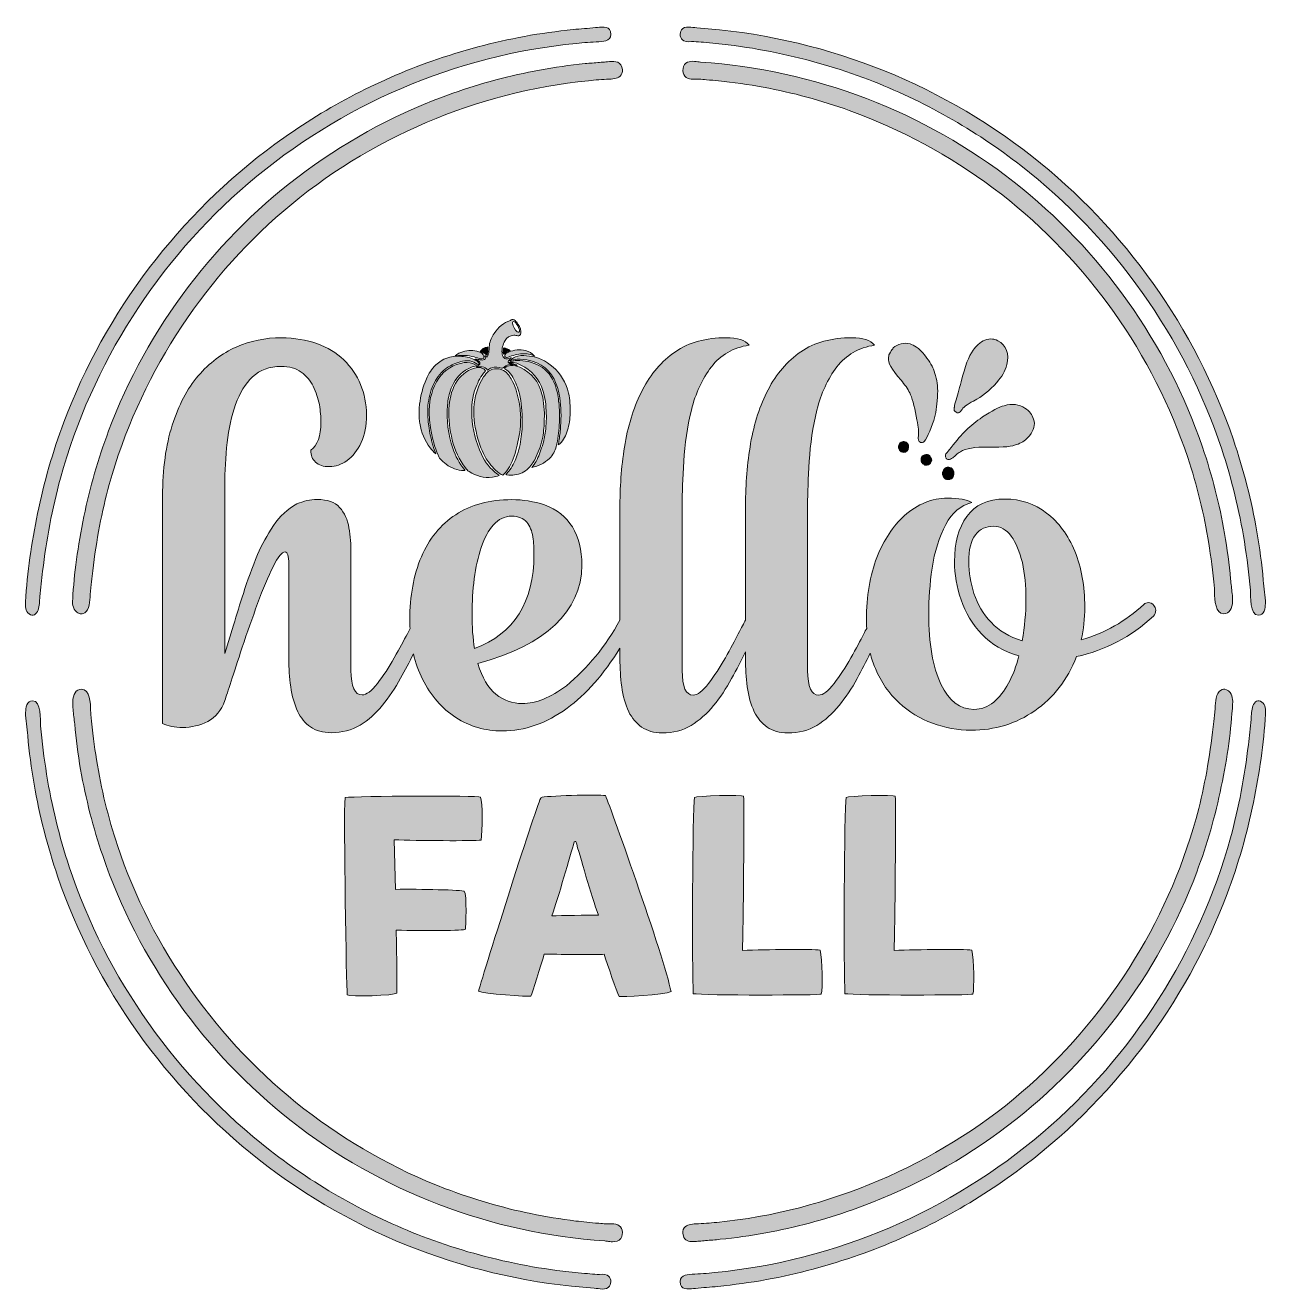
# Model space of a CAD drawing. Header units: inches. Extents: x 0.7 to 11.3, y -11.4 to -0.6.
import ezdxf

# ---------------------------------------------------------------- set-up
doc = ezdxf.new("R2010")
doc.units = ezdxf.units.IN
doc.header["$MEASUREMENT"] = 0
doc.layers.add('Layer 1', color=7, linetype='Continuous')

# ---------------------------------------------------------------- blocks, each defined once
blk = doc.blocks.new('block 4')
at = {"layer": 'Layer 1', "true_color": 0x231f20}
h = blk.add_hatch(color=250, dxfattribs=at)
h.dxf.hatch_style = 2
edge = h.paths.add_edge_path()
edge.add_spline(control_points=[(3.435, -8.895), (3.428, -8.815), (3.403, -7.389), (3.416, -7.203), (3.517, -7.188), (4.555, -7.184), (4.579, -7.2), (4.598, -7.242), (4.596, -7.49), (4.584, -7.567), (4.516, -7.577), (4.033, -7.572), (3.838, -7.565), (3.838, -7.565), (3.848, -7.99), (3.848, -7.99), (4.058, -7.987), (4.424, -7.995), (4.439, -8.007), (4.466, -8.028), (4.449, -8.323), (4.449, -8.333), (4.449, -8.345), (4.084, -8.345), (3.855, -8.34), (3.86, -8.543), (3.862, -8.806), (3.86, -8.88), (3.848, -8.902), (3.452, -8.912), (3.435, -8.895)], knot_values=[0, 0, 0, 0, 1, 1, 1, 2, 2, 2, 3, 3, 3, 4, 4, 4, 5, 5, 5, 6, 6, 6, 7, 7, 7, 8, 8, 8, 9, 9, 9, 10, 10, 10, 10], degree=3, periodic=1)
h = blk.add_hatch(color=250, dxfattribs=at)
h.dxf.hatch_style = 2
edge = h.paths.add_edge_path()
edge.add_spline(control_points=[(5.639, -8.547), (5.581, -8.55), (5.211, -8.547), (5.125, -8.547), (5.096, -8.641), (5.026, -8.883), (5.011, -8.905), (4.999, -8.914), (4.591, -8.885), (4.562, -8.864), (4.608, -8.69), (5.076, -7.217), (5.098, -7.203), (5.12, -7.188), (5.59, -7.174), (5.651, -7.186), (5.658, -7.188), (6.162, -8.593), (6.213, -8.866), (6.162, -8.897), (5.774, -8.914), (5.767, -8.909), (5.747, -8.866), (5.668, -8.637), (5.639, -8.547)], knot_values=[0, 0, 0, 0, 1, 1, 1, 2, 2, 2, 3, 3, 3, 4, 4, 4, 5, 5, 5, 6, 6, 6, 7, 7, 7, 8, 8, 8, 8], degree=3, periodic=1)
edge = h.paths.add_edge_path()
edge.add_spline(control_points=[(5.383, -7.582), (5.349, -7.703), (5.245, -8.06), (5.19, -8.217), (5.272, -8.214), (5.491, -8.212), (5.59, -8.212), (5.53, -8.045), (5.429, -7.695), (5.397, -7.579), (5.392, -7.579), (5.388, -7.582), (5.383, -7.582)], knot_values=[0, 0, 0, 0, 1, 1, 1, 2, 2, 2, 3, 3, 3, 4, 4, 4, 4], degree=3, periodic=1)
h = blk.add_hatch(color=250, dxfattribs=at)
h.dxf.hatch_style = 2
edge = h.paths.add_edge_path()
edge.add_spline(control_points=[(7.502, -8.888), (7.5, -8.9), (6.486, -8.9), (6.404, -8.885), (6.392, -8.699), (6.397, -7.29), (6.414, -7.203), (6.426, -7.188), (6.831, -7.176), (6.836, -7.191), (6.841, -7.27), (6.834, -8.359), (6.826, -8.514), (7.036, -8.506), (7.42, -8.502), (7.492, -8.511), (7.512, -8.591), (7.514, -8.844), (7.502, -8.888)], knot_values=[0, 0, 0, 0, 1, 1, 1, 2, 2, 2, 3, 3, 3, 4, 4, 4, 5, 5, 5, 6, 6, 6, 6], degree=3, periodic=1)
h = blk.add_hatch(color=250, dxfattribs=at)
h.dxf.hatch_style = 2
edge = h.paths.add_edge_path()
edge.add_spline(control_points=[(8.803, -8.888), (8.801, -8.9), (7.787, -8.9), (7.705, -8.885), (7.693, -8.699), (7.698, -7.29), (7.715, -7.203), (7.727, -7.188), (8.132, -7.176), (8.137, -7.191), (8.142, -7.27), (8.135, -8.359), (8.127, -8.514), (8.337, -8.506), (8.721, -8.502), (8.794, -8.511), (8.813, -8.591), (8.815, -8.844), (8.803, -8.888)], knot_values=[0, 0, 0, 0, 1, 1, 1, 2, 2, 2, 3, 3, 3, 4, 4, 4, 5, 5, 5, 6, 6, 6, 6], degree=3, periodic=1)
at = {"layer": 'Layer 1', "lineweight": 0}
for points, knots in [([(3.435, -8.895), (3.428, -8.815), (3.403, -7.389), (3.416, -7.203), (3.517, -7.188), (4.555, -7.184), (4.579, -7.2), (4.598, -7.242), (4.596, -7.49), (4.584, -7.567), (4.516, -7.577), (4.033, -7.572), (3.838, -7.565), (3.838, -7.565), (3.848, -7.99), (3.848, -7.99), (4.058, -7.987), (4.424, -7.995), (4.439, -8.007), (4.466, -8.028), (4.449, -8.323), (4.449, -8.333), (4.449, -8.345), (4.084, -8.345), (3.855, -8.34), (3.86, -8.543), (3.862, -8.806), (3.86, -8.88), (3.848, -8.902), (3.452, -8.912), (3.435, -8.895)], [0, 0, 0, 0, 1, 1, 1, 2, 2, 2, 3, 3, 3, 4, 4, 4, 5, 5, 5, 6, 6, 6, 7, 7, 7, 8, 8, 8, 9, 9, 9, 10, 10, 10, 10]), ([(5.639, -8.547), (5.581, -8.55), (5.211, -8.547), (5.125, -8.547), (5.096, -8.641), (5.026, -8.883), (5.011, -8.905), (4.999, -8.914), (4.591, -8.885), (4.562, -8.864), (4.608, -8.69), (5.076, -7.217), (5.098, -7.203), (5.12, -7.188), (5.59, -7.174), (5.651, -7.186), (5.658, -7.188), (6.162, -8.593), (6.213, -8.866), (6.162, -8.897), (5.774, -8.914), (5.767, -8.909), (5.747, -8.866), (5.668, -8.637), (5.639, -8.547)], [0, 0, 0, 0, 1, 1, 1, 2, 2, 2, 3, 3, 3, 4, 4, 4, 5, 5, 5, 6, 6, 6, 7, 7, 7, 8, 8, 8, 8]), ([(7.502, -8.888), (7.5, -8.9), (6.486, -8.9), (6.404, -8.885), (6.392, -8.699), (6.397, -7.29), (6.414, -7.203), (6.426, -7.188), (6.831, -7.176), (6.836, -7.191), (6.841, -7.27), (6.834, -8.359), (6.826, -8.514), (7.036, -8.506), (7.42, -8.502), (7.492, -8.511), (7.512, -8.591), (7.514, -8.844), (7.502, -8.888)], [0, 0, 0, 0, 1, 1, 1, 2, 2, 2, 3, 3, 3, 4, 4, 4, 5, 5, 5, 6, 6, 6, 6]), ([(8.803, -8.888), (8.801, -8.9), (7.787, -8.9), (7.705, -8.885), (7.693, -8.699), (7.698, -7.29), (7.715, -7.203), (7.727, -7.188), (8.132, -7.176), (8.137, -7.191), (8.142, -7.27), (8.135, -8.359), (8.127, -8.514), (8.337, -8.506), (8.721, -8.502), (8.794, -8.511), (8.813, -8.591), (8.815, -8.844), (8.803, -8.888)], [0, 0, 0, 0, 1, 1, 1, 2, 2, 2, 3, 3, 3, 4, 4, 4, 5, 5, 5, 6, 6, 6, 6]), ([(5.383, -7.582), (5.349, -7.703), (5.245, -8.06), (5.19, -8.217), (5.272, -8.214), (5.491, -8.212), (5.59, -8.212), (5.53, -8.045), (5.429, -7.695), (5.397, -7.579), (5.392, -7.579), (5.388, -7.582), (5.383, -7.582)], [0, 0, 0, 0, 1, 1, 1, 2, 2, 2, 3, 3, 3, 4, 4, 4, 4])]:
    blk.add_open_spline(points, degree=3, knots=knots, dxfattribs=at)
blk = doc.blocks.new('block 5')
at = {"layer": 'Layer 1', "true_color": 0xda915c}
h = blk.add_hatch(color=33, dxfattribs=at)
h.dxf.hatch_style = 2
edge = h.paths.add_edge_path()
edge.add_spline(control_points=[(4.859, -3.101), (4.872, -3.105), (4.881, -3.115), (4.889, -3.126), (4.908, -3.149), (4.923, -3.174), (4.925, -3.205), (4.925, -3.213), (4.924, -3.221), (4.921, -3.229), (4.916, -3.239), (4.91, -3.243), (4.899, -3.241), (4.887, -3.24), (4.876, -3.236), (4.863, -3.237), (4.831, -3.24), (4.805, -3.254), (4.789, -3.283), (4.77, -3.316), (4.76, -3.351), (4.763, -3.388), (4.764, -3.404), (4.77, -3.419), (4.781, -3.431), (4.789, -3.439), (4.799, -3.442), (4.81, -3.439), (4.821, -3.436), (4.833, -3.432), (4.845, -3.43), (4.838, -3.436), (4.831, -3.441), (4.826, -3.447), (4.821, -3.454), (4.813, -3.46), (4.817, -3.469), (4.82, -3.479), (4.83, -3.479), (4.839, -3.479), (4.856, -3.48), (4.871, -3.484), (4.886, -3.492), (4.888, -3.493), (4.89, -3.494), (4.892, -3.496), (4.885, -3.494), (4.879, -3.492), (4.872, -3.491), (4.835, -3.483), (4.801, -3.49), (4.772, -3.516), (4.768, -3.52), (4.765, -3.52), (4.76, -3.519), (4.732, -3.511), (4.704, -3.508), (4.675, -3.516), (4.661, -3.52), (4.649, -3.527), (4.638, -3.537), (4.63, -3.517), (4.612, -3.511), (4.593, -3.508), (4.577, -3.505), (4.561, -3.507), (4.543, -3.508), (4.552, -3.501), (4.559, -3.495), (4.568, -3.49), (4.573, -3.488), (4.574, -3.485), (4.574, -3.48), (4.572, -3.467), (4.566, -3.458), (4.555, -3.452), (4.547, -3.448), (4.54, -3.445), (4.532, -3.441), (4.544, -3.441), (4.556, -3.444), (4.568, -3.446), (4.579, -3.448), (4.59, -3.451), (4.601, -3.449), (4.619, -3.446), (4.624, -3.436), (4.617, -3.42), (4.616, -3.418), (4.614, -3.415), (4.613, -3.413), (4.622, -3.412), (4.622, -3.412), (4.637, -3.426), (4.644, -3.409), (4.648, -3.391), (4.651, -3.374), (4.654, -3.357), (4.653, -3.339), (4.655, -3.322), (4.659, -3.284), (4.675, -3.252), (4.696, -3.221), (4.731, -3.17), (4.776, -3.13), (4.836, -3.109), (4.84, -3.108), (4.843, -3.103), (4.847, -3.101), (4.851, -3.101), (4.855, -3.101), (4.859, -3.101)], knot_values=[0, 0, 0, 0, 1, 1, 1, 2, 2, 2, 3, 3, 3, 4, 4, 4, 5, 5, 5, 6, 6, 6, 7, 7, 7, 8, 8, 8, 9, 9, 9, 10, 10, 10, 11, 11, 11, 12, 12, 12, 13, 13, 13, 14, 14, 14, 15, 15, 15, 16, 16, 16, 17, 17, 17, 18, 18, 18, 19, 19, 19, 20, 20, 20, 21, 21, 21, 22, 22, 22, 23, 23, 23, 24, 24, 24, 25, 25, 25, 26, 26, 26, 27, 27, 27, 28, 28, 28, 29, 29, 29, 30, 30, 30, 31, 31, 31, 32, 32, 32, 33, 33, 33, 34, 34, 34, 35, 35, 35, 36, 36, 36, 37, 37, 37, 37], degree=3, periodic=1)
edge = h.paths.add_edge_path()
edge.add_spline(control_points=[(4.913, -3.197), (4.913, -3.193), (4.912, -3.188), (4.911, -3.184), (4.903, -3.165), (4.893, -3.148), (4.881, -3.131), (4.878, -3.127), (4.875, -3.124), (4.87, -3.121), (4.866, -3.119), (4.862, -3.118), (4.857, -3.121), (4.853, -3.124), (4.851, -3.128), (4.852, -3.133), (4.858, -3.163), (4.87, -3.189), (4.894, -3.207), (4.898, -3.21), (4.903, -3.213), (4.908, -3.21), (4.913, -3.207), (4.913, -3.202), (4.913, -3.197)], knot_values=[0, 0, 0, 0, 1, 1, 1, 2, 2, 2, 3, 3, 3, 4, 4, 4, 5, 5, 5, 6, 6, 6, 7, 7, 7, 8, 8, 8, 8], degree=3, periodic=1)
h = blk.add_hatch(color=33, dxfattribs=at)
h.dxf.hatch_style = 2
edge = h.paths.add_edge_path()
edge.add_spline(control_points=[(4.362, -3.412), (4.381, -3.396), (4.403, -3.385), (4.426, -3.378), (4.472, -3.363), (4.519, -3.364), (4.565, -3.378), (4.579, -3.382), (4.59, -3.39), (4.599, -3.402), (4.601, -3.404), (4.603, -3.407), (4.604, -3.411), (4.608, -3.419), (4.609, -3.428), (4.603, -3.435), (4.598, -3.442), (4.59, -3.441), (4.582, -3.439), (4.562, -3.435), (4.543, -3.428), (4.523, -3.423), (4.472, -3.409), (4.421, -3.406), (4.369, -3.412), (4.366, -3.412), (4.364, -3.412), (4.362, -3.412)], knot_values=[0, 0, 0, 0, 1, 1, 1, 2, 2, 2, 3, 3, 3, 4, 4, 4, 5, 5, 5, 6, 6, 6, 7, 7, 7, 8, 8, 8, 9, 9, 9, 9], degree=3, periodic=1)
h = blk.add_hatch(color=33, dxfattribs=at)
h.dxf.hatch_style = 2
edge = h.paths.add_edge_path()
edge.add_spline(control_points=[(4.633, -3.407), (4.615, -3.394), (4.597, -3.383), (4.577, -3.376), (4.593, -3.357), (4.61, -3.342), (4.635, -3.338), (4.639, -3.338), (4.642, -3.338), (4.642, -3.343), (4.644, -3.365), (4.639, -3.386), (4.633, -3.407)], knot_values=[0, 0, 0, 0, 1, 1, 1, 2, 2, 2, 3, 3, 3, 4, 4, 4, 4], degree=3, periodic=1)
h = blk.add_hatch(color=33, dxfattribs=at)
h.dxf.hatch_style = 2
edge = h.paths.add_edge_path()
edge.add_spline(control_points=[(4.832, -3.368), (4.826, -3.37), (4.821, -3.371), (4.817, -3.373), (4.803, -3.377), (4.791, -3.385), (4.781, -3.396), (4.779, -3.399), (4.777, -3.4), (4.776, -3.395), (4.77, -3.379), (4.774, -3.364), (4.777, -3.349), (4.778, -3.347), (4.779, -3.346), (4.781, -3.346), (4.799, -3.349), (4.816, -3.354), (4.832, -3.368)], knot_values=[0, 0, 0, 0, 1, 1, 1, 2, 2, 2, 3, 3, 3, 4, 4, 4, 5, 5, 5, 6, 6, 6, 6], degree=3, periodic=1)
h = blk.add_hatch(color=33, dxfattribs=at)
h.dxf.hatch_style = 2
edge = h.paths.add_edge_path()
edge.add_spline(control_points=[(5.041, -3.417), (5.009, -3.4), (4.975, -3.393), (4.939, -3.396), (4.896, -3.399), (4.855, -3.408), (4.815, -3.425), (4.811, -3.426), (4.806, -3.428), (4.802, -3.427), (4.787, -3.425), (4.782, -3.413), (4.79, -3.401), (4.798, -3.391), (4.809, -3.384), (4.821, -3.38), (4.868, -3.363), (4.916, -3.356), (4.965, -3.368), (4.996, -3.375), (5.021, -3.392), (5.041, -3.417)], knot_values=[0, 0, 0, 0, 1, 1, 1, 2, 2, 2, 3, 3, 3, 4, 4, 4, 5, 5, 5, 6, 6, 6, 7, 7, 7, 7], degree=3, periodic=1)
h = blk.add_hatch(color=33, dxfattribs=at)
h.dxf.hatch_style = 2
edge = h.paths.add_edge_path()
edge.add_spline(control_points=[(4.051, -3.874), (4.052, -3.859), (4.054, -3.844), (4.056, -3.829), (4.065, -3.754), (4.084, -3.682), (4.114, -3.612), (4.134, -3.567), (4.158, -3.525), (4.195, -3.492), (4.253, -3.438), (4.321, -3.412), (4.401, -3.417), (4.444, -3.419), (4.486, -3.426), (4.525, -3.445), (4.536, -3.451), (4.547, -3.457), (4.557, -3.465), (4.561, -3.468), (4.563, -3.471), (4.565, -3.475), (4.567, -3.48), (4.567, -3.483), (4.562, -3.487), (4.558, -3.489), (4.554, -3.49), (4.55, -3.486), (4.531, -3.471), (4.51, -3.461), (4.486, -3.457), (4.457, -3.452), (4.43, -3.457), (4.403, -3.465), (4.357, -3.479), (4.313, -3.497), (4.275, -3.528), (4.23, -3.565), (4.198, -3.612), (4.173, -3.664), (4.148, -3.72), (4.134, -3.778), (4.128, -3.839), (4.123, -3.893), (4.126, -3.947), (4.133, -4), (4.143, -4.082), (4.161, -4.161), (4.189, -4.238), (4.191, -4.243), (4.194, -4.247), (4.194, -4.254), (4.176, -4.238), (4.161, -4.221), (4.147, -4.203), (4.098, -4.14), (4.069, -4.069), (4.057, -3.991), (4.055, -3.975), (4.053, -3.96), (4.052, -3.944), (4.052, -3.942), (4.052, -3.94), (4.051, -3.938), (4.051, -3.917), (4.051, -3.895), (4.051, -3.874)], knot_values=[0, 0, 0, 0, 1, 1, 1, 2, 2, 2, 3, 3, 3, 4, 4, 4, 5, 5, 5, 6, 6, 6, 7, 7, 7, 8, 8, 8, 9, 9, 9, 10, 10, 10, 11, 11, 11, 12, 12, 12, 13, 13, 13, 14, 14, 14, 15, 15, 15, 16, 16, 16, 17, 17, 17, 18, 18, 18, 19, 19, 19, 20, 20, 20, 21, 21, 21, 22, 22, 22, 22], degree=3, periodic=1)
h = blk.add_hatch(color=33, dxfattribs=at)
h.dxf.hatch_style = 2
edge = h.paths.add_edge_path()
edge.add_spline(control_points=[(4.545, -3.498), (4.511, -3.504), (4.479, -3.518), (4.45, -3.537), (4.392, -3.574), (4.353, -3.627), (4.328, -3.691), (4.309, -3.738), (4.299, -3.788), (4.295, -3.839), (4.284, -3.965), (4.301, -4.087), (4.341, -4.206), (4.363, -4.274), (4.397, -4.337), (4.443, -4.392), (4.444, -4.393), (4.444, -4.394), (4.445, -4.395), (4.442, -4.397), (4.439, -4.396), (4.436, -4.396), (4.379, -4.398), (4.329, -4.377), (4.284, -4.344), (4.263, -4.328), (4.245, -4.31), (4.228, -4.291), (4.221, -4.283), (4.218, -4.275), (4.214, -4.266), (4.185, -4.196), (4.165, -4.123), (4.153, -4.049), (4.143, -3.993), (4.137, -3.936), (4.138, -3.879), (4.141, -3.78), (4.165, -3.688), (4.221, -3.606), (4.273, -3.528), (4.348, -3.487), (4.439, -3.472), (4.473, -3.467), (4.506, -3.472), (4.536, -3.491), (4.539, -3.493), (4.543, -3.494), (4.545, -3.498)], knot_values=[0, 0, 0, 0, 1, 1, 1, 2, 2, 2, 3, 3, 3, 4, 4, 4, 5, 5, 5, 6, 6, 6, 7, 7, 7, 8, 8, 8, 9, 9, 9, 10, 10, 10, 11, 11, 11, 12, 12, 12, 13, 13, 13, 14, 14, 14, 15, 15, 15, 16, 16, 16, 16], degree=3, periodic=1)
h = blk.add_hatch(color=33, dxfattribs=at)
h.dxf.hatch_style = 2
edge = h.paths.add_edge_path()
edge.add_spline(control_points=[(5.018, -4.372), (5.032, -4.354), (5.044, -4.337), (5.055, -4.319), (5.078, -4.277), (5.093, -4.231), (5.109, -4.186), (5.123, -4.145), (5.13, -4.103), (5.136, -4.06), (5.143, -4.002), (5.145, -3.944), (5.142, -3.885), (5.138, -3.814), (5.13, -3.742), (5.101, -3.676), (5.058, -3.581), (4.988, -3.514), (4.889, -3.477), (4.87, -3.47), (4.85, -3.469), (4.828, -3.47), (4.833, -3.465), (4.837, -3.463), (4.842, -3.462), (4.857, -3.456), (4.873, -3.453), (4.889, -3.453), (4.958, -3.452), (5.025, -3.466), (5.086, -3.5), (5.151, -3.537), (5.192, -3.593), (5.218, -3.662), (5.234, -3.707), (5.244, -3.753), (5.249, -3.801), (5.258, -3.87), (5.258, -3.938), (5.254, -4.007), (5.25, -4.069), (5.243, -4.13), (5.229, -4.19), (5.22, -4.23), (5.199, -4.264), (5.17, -4.293), (5.128, -4.335), (5.077, -4.359), (5.018, -4.372)], knot_values=[0, 0, 0, 0, 1, 1, 1, 2, 2, 2, 3, 3, 3, 4, 4, 4, 5, 5, 5, 6, 6, 6, 7, 7, 7, 8, 8, 8, 9, 9, 9, 10, 10, 10, 11, 11, 11, 12, 12, 12, 13, 13, 13, 14, 14, 14, 15, 15, 15, 16, 16, 16, 16], degree=3, periodic=1)
h = blk.add_hatch(color=33, dxfattribs=at)
h.dxf.hatch_style = 2
edge = h.paths.add_edge_path()
edge.add_spline(control_points=[(4.83, -3.458), (4.848, -3.436), (4.872, -3.423), (4.899, -3.416), (4.933, -3.407), (4.966, -3.411), (4.999, -3.415), (5.131, -3.43), (5.293, -3.545), (5.334, -3.734), (5.346, -3.79), (5.349, -3.846), (5.347, -3.903), (5.346, -3.954), (5.34, -4.004), (5.325, -4.052), (5.311, -4.096), (5.292, -4.136), (5.258, -4.168), (5.254, -4.171), (5.25, -4.174), (5.245, -4.178), (5.248, -4.161), (5.251, -4.147), (5.253, -4.132), (5.259, -4.094), (5.263, -4.056), (5.266, -4.017), (5.269, -3.976), (5.27, -3.936), (5.269, -3.895), (5.266, -3.814), (5.257, -3.734), (5.229, -3.657), (5.186, -3.538), (5.099, -3.471), (4.976, -3.448), (4.939, -3.442), (4.901, -3.44), (4.864, -3.447), (4.852, -3.449), (4.841, -3.453), (4.83, -3.458)], knot_values=[0, 0, 0, 0, 1, 1, 1, 2, 2, 2, 3, 3, 3, 4, 4, 4, 5, 5, 5, 6, 6, 6, 7, 7, 7, 8, 8, 8, 9, 9, 9, 10, 10, 10, 11, 11, 11, 12, 12, 12, 13, 13, 13, 14, 14, 14, 14], degree=3, periodic=1)
h = blk.add_hatch(color=33, dxfattribs=at)
h.dxf.hatch_style = 2
edge = h.paths.add_edge_path()
edge.add_spline(control_points=[(4.74, -4.439), (4.72, -4.447), (4.7, -4.451), (4.681, -4.454), (4.608, -4.463), (4.542, -4.445), (4.48, -4.407), (4.467, -4.399), (4.459, -4.387), (4.45, -4.375), (4.394, -4.304), (4.358, -4.223), (4.336, -4.136), (4.314, -4.047), (4.304, -3.958), (4.308, -3.867), (4.312, -3.791), (4.326, -3.718), (4.364, -3.651), (4.401, -3.586), (4.455, -3.542), (4.526, -3.519), (4.547, -3.512), (4.569, -3.511), (4.591, -3.518), (4.603, -3.521), (4.613, -3.529), (4.619, -3.539), (4.621, -3.542), (4.622, -3.544), (4.619, -3.547), (4.581, -3.587), (4.558, -3.634), (4.539, -3.684), (4.508, -3.765), (4.499, -3.849), (4.504, -3.935), (4.511, -4.048), (4.539, -4.155), (4.587, -4.258), (4.618, -4.326), (4.662, -4.384), (4.724, -4.428), (4.729, -4.432), (4.734, -4.435), (4.74, -4.439)], knot_values=[0, 0, 0, 0, 1, 1, 1, 2, 2, 2, 3, 3, 3, 4, 4, 4, 5, 5, 5, 6, 6, 6, 7, 7, 7, 8, 8, 8, 9, 9, 9, 10, 10, 10, 11, 11, 11, 12, 12, 12, 13, 13, 13, 14, 14, 14, 15, 15, 15, 15], degree=3, periodic=1)
h = blk.add_hatch(color=33, dxfattribs=at)
h.dxf.hatch_style = 2
edge = h.paths.add_edge_path()
edge.add_spline(control_points=[(4.923, -3.96), (4.924, -4.034), (4.911, -4.107), (4.894, -4.179), (4.879, -4.243), (4.859, -4.306), (4.827, -4.365), (4.814, -4.388), (4.799, -4.41), (4.78, -4.429), (4.769, -4.439), (4.769, -4.439), (4.756, -4.431), (4.71, -4.402), (4.674, -4.363), (4.643, -4.319), (4.602, -4.26), (4.577, -4.194), (4.557, -4.126), (4.531, -4.039), (4.518, -3.951), (4.522, -3.86), (4.527, -3.765), (4.553, -3.675), (4.605, -3.594), (4.617, -3.576), (4.632, -3.561), (4.648, -3.546), (4.684, -3.515), (4.752, -3.518), (4.79, -3.548), (4.818, -3.571), (4.837, -3.601), (4.854, -3.633), (4.882, -3.689), (4.898, -3.75), (4.91, -3.811), (4.918, -3.86), (4.924, -3.91), (4.923, -3.96)], knot_values=[0, 0, 0, 0, 1, 1, 1, 2, 2, 2, 3, 3, 3, 4, 4, 4, 5, 5, 5, 6, 6, 6, 7, 7, 7, 8, 8, 8, 9, 9, 9, 10, 10, 10, 11, 11, 11, 12, 12, 12, 13, 13, 13, 13], degree=3, periodic=1)
h = blk.add_hatch(color=33, dxfattribs=at)
h.dxf.hatch_style = 2
edge = h.paths.add_edge_path()
edge.add_spline(control_points=[(4.796, -4.432), (4.809, -4.419), (4.82, -4.405), (4.83, -4.391), (4.859, -4.351), (4.879, -4.308), (4.894, -4.262), (4.914, -4.204), (4.925, -4.145), (4.931, -4.084), (4.937, -4.028), (4.939, -3.971), (4.936, -3.914), (4.931, -3.835), (4.922, -3.757), (4.895, -3.682), (4.878, -3.635), (4.857, -3.59), (4.823, -3.553), (4.812, -3.541), (4.8, -3.531), (4.787, -3.524), (4.783, -3.521), (4.783, -3.519), (4.786, -3.517), (4.801, -3.503), (4.819, -3.499), (4.837, -3.496), (4.865, -3.492), (4.891, -3.501), (4.916, -3.512), (5.016, -3.558), (5.079, -3.634), (5.106, -3.741), (5.123, -3.812), (5.128, -3.884), (5.126, -3.957), (5.125, -4.009), (5.121, -4.061), (5.112, -4.112), (5.101, -4.17), (5.08, -4.224), (5.057, -4.277), (5.041, -4.315), (5.019, -4.348), (4.99, -4.377), (4.958, -4.411), (4.917, -4.428), (4.871, -4.434), (4.849, -4.437), (4.827, -4.437), (4.805, -4.434), (4.802, -4.434), (4.8, -4.434), (4.796, -4.432)], knot_values=[0, 0, 0, 0, 1, 1, 1, 2, 2, 2, 3, 3, 3, 4, 4, 4, 5, 5, 5, 6, 6, 6, 7, 7, 7, 8, 8, 8, 9, 9, 9, 10, 10, 10, 11, 11, 11, 12, 12, 12, 13, 13, 13, 14, 14, 14, 15, 15, 15, 16, 16, 16, 17, 17, 17, 18, 18, 18, 18], degree=3, periodic=1)
at = {"layer": 'Layer 1', "lineweight": 0}
for points, knots in [([(4.859, -3.101), (4.872, -3.105), (4.881, -3.115), (4.889, -3.126), (4.908, -3.149), (4.923, -3.174), (4.925, -3.205), (4.925, -3.213), (4.924, -3.221), (4.921, -3.229), (4.916, -3.239), (4.91, -3.243), (4.899, -3.241), (4.887, -3.24), (4.876, -3.236), (4.863, -3.237), (4.831, -3.24), (4.805, -3.254), (4.789, -3.283), (4.77, -3.316), (4.76, -3.351), (4.763, -3.388), (4.764, -3.404), (4.77, -3.419), (4.781, -3.431), (4.789, -3.439), (4.799, -3.442), (4.81, -3.439), (4.821, -3.436), (4.833, -3.432), (4.845, -3.43), (4.838, -3.436), (4.831, -3.441), (4.826, -3.447), (4.821, -3.454), (4.813, -3.46), (4.817, -3.469), (4.82, -3.479), (4.83, -3.479), (4.839, -3.479), (4.856, -3.48), (4.871, -3.484), (4.886, -3.492), (4.888, -3.493), (4.89, -3.494), (4.892, -3.496), (4.885, -3.494), (4.879, -3.492), (4.872, -3.491), (4.835, -3.483), (4.801, -3.49), (4.772, -3.516), (4.768, -3.52), (4.765, -3.52), (4.76, -3.519), (4.732, -3.511), (4.704, -3.508), (4.675, -3.516), (4.661, -3.52), (4.649, -3.527), (4.638, -3.537), (4.63, -3.517), (4.612, -3.511), (4.593, -3.508), (4.577, -3.505), (4.561, -3.507), (4.543, -3.508), (4.552, -3.501), (4.559, -3.495), (4.568, -3.49), (4.573, -3.488), (4.574, -3.485), (4.574, -3.48), (4.572, -3.467), (4.566, -3.458), (4.555, -3.452), (4.547, -3.448), (4.54, -3.445), (4.532, -3.441), (4.544, -3.441), (4.556, -3.444), (4.568, -3.446), (4.579, -3.448), (4.59, -3.451), (4.601, -3.449), (4.619, -3.446), (4.624, -3.436), (4.617, -3.42), (4.616, -3.418), (4.614, -3.415), (4.613, -3.413), (4.622, -3.412), (4.622, -3.412), (4.637, -3.426), (4.644, -3.409), (4.648, -3.391), (4.651, -3.374), (4.654, -3.357), (4.653, -3.339), (4.655, -3.322), (4.659, -3.284), (4.675, -3.252), (4.696, -3.221), (4.731, -3.17), (4.776, -3.13), (4.836, -3.109), (4.84, -3.108), (4.843, -3.103), (4.847, -3.101), (4.851, -3.101), (4.855, -3.101), (4.859, -3.101)], [0, 0, 0, 0, 1, 1, 1, 2, 2, 2, 3, 3, 3, 4, 4, 4, 5, 5, 5, 6, 6, 6, 7, 7, 7, 8, 8, 8, 9, 9, 9, 10, 10, 10, 11, 11, 11, 12, 12, 12, 13, 13, 13, 14, 14, 14, 15, 15, 15, 16, 16, 16, 17, 17, 17, 18, 18, 18, 19, 19, 19, 20, 20, 20, 21, 21, 21, 22, 22, 22, 23, 23, 23, 24, 24, 24, 25, 25, 25, 26, 26, 26, 27, 27, 27, 28, 28, 28, 29, 29, 29, 30, 30, 30, 31, 31, 31, 32, 32, 32, 33, 33, 33, 34, 34, 34, 35, 35, 35, 36, 36, 36, 37, 37, 37, 37]), ([(4.913, -3.197), (4.913, -3.193), (4.912, -3.188), (4.911, -3.184), (4.903, -3.165), (4.893, -3.148), (4.881, -3.131), (4.878, -3.127), (4.875, -3.124), (4.87, -3.121), (4.866, -3.119), (4.862, -3.118), (4.857, -3.121), (4.853, -3.124), (4.851, -3.128), (4.852, -3.133), (4.858, -3.163), (4.87, -3.189), (4.894, -3.207), (4.898, -3.21), (4.903, -3.213), (4.908, -3.21), (4.913, -3.207), (4.913, -3.202), (4.913, -3.197)], [0, 0, 0, 0, 1, 1, 1, 2, 2, 2, 3, 3, 3, 4, 4, 4, 5, 5, 5, 6, 6, 6, 7, 7, 7, 8, 8, 8, 8]), ([(4.362, -3.412), (4.381, -3.396), (4.403, -3.385), (4.426, -3.378), (4.472, -3.363), (4.519, -3.364), (4.565, -3.378), (4.579, -3.382), (4.59, -3.39), (4.599, -3.402), (4.601, -3.404), (4.603, -3.407), (4.604, -3.411), (4.608, -3.419), (4.609, -3.428), (4.603, -3.435), (4.598, -3.442), (4.59, -3.441), (4.582, -3.439), (4.562, -3.435), (4.543, -3.428), (4.523, -3.423), (4.472, -3.409), (4.421, -3.406), (4.369, -3.412), (4.366, -3.412), (4.364, -3.412), (4.362, -3.412)], [0, 0, 0, 0, 1, 1, 1, 2, 2, 2, 3, 3, 3, 4, 4, 4, 5, 5, 5, 6, 6, 6, 7, 7, 7, 8, 8, 8, 9, 9, 9, 9]), ([(4.633, -3.407), (4.615, -3.394), (4.597, -3.383), (4.577, -3.376), (4.593, -3.357), (4.61, -3.342), (4.635, -3.338), (4.639, -3.338), (4.642, -3.338), (4.642, -3.343), (4.644, -3.365), (4.639, -3.386), (4.633, -3.407)], [0, 0, 0, 0, 1, 1, 1, 2, 2, 2, 3, 3, 3, 4, 4, 4, 4]), ([(4.832, -3.368), (4.826, -3.37), (4.821, -3.371), (4.817, -3.373), (4.803, -3.377), (4.791, -3.385), (4.781, -3.396), (4.779, -3.399), (4.777, -3.4), (4.776, -3.395), (4.77, -3.379), (4.774, -3.364), (4.777, -3.349), (4.778, -3.347), (4.779, -3.346), (4.781, -3.346), (4.799, -3.349), (4.816, -3.354), (4.832, -3.368)], [0, 0, 0, 0, 1, 1, 1, 2, 2, 2, 3, 3, 3, 4, 4, 4, 5, 5, 5, 6, 6, 6, 6]), ([(5.041, -3.417), (5.009, -3.4), (4.975, -3.393), (4.939, -3.396), (4.896, -3.399), (4.855, -3.408), (4.815, -3.425), (4.811, -3.426), (4.806, -3.428), (4.802, -3.427), (4.787, -3.425), (4.782, -3.413), (4.79, -3.401), (4.798, -3.391), (4.809, -3.384), (4.821, -3.38), (4.868, -3.363), (4.916, -3.356), (4.965, -3.368), (4.996, -3.375), (5.021, -3.392), (5.041, -3.417)], [0, 0, 0, 0, 1, 1, 1, 2, 2, 2, 3, 3, 3, 4, 4, 4, 5, 5, 5, 6, 6, 6, 7, 7, 7, 7]), ([(4.051, -3.874), (4.052, -3.859), (4.054, -3.844), (4.056, -3.829), (4.065, -3.754), (4.084, -3.682), (4.114, -3.612), (4.134, -3.567), (4.158, -3.525), (4.195, -3.492), (4.253, -3.438), (4.321, -3.412), (4.401, -3.417), (4.444, -3.419), (4.486, -3.426), (4.525, -3.445), (4.536, -3.451), (4.547, -3.457), (4.557, -3.465), (4.561, -3.468), (4.563, -3.471), (4.565, -3.475), (4.567, -3.48), (4.567, -3.483), (4.562, -3.487), (4.558, -3.489), (4.554, -3.49), (4.55, -3.486), (4.531, -3.471), (4.51, -3.461), (4.486, -3.457), (4.457, -3.452), (4.43, -3.457), (4.403, -3.465), (4.357, -3.479), (4.313, -3.497), (4.275, -3.528), (4.23, -3.565), (4.198, -3.612), (4.173, -3.664), (4.148, -3.72), (4.134, -3.778), (4.128, -3.839), (4.123, -3.893), (4.126, -3.947), (4.133, -4), (4.143, -4.082), (4.161, -4.161), (4.189, -4.238), (4.191, -4.243), (4.194, -4.247), (4.194, -4.254), (4.176, -4.238), (4.161, -4.221), (4.147, -4.203), (4.098, -4.14), (4.069, -4.069), (4.057, -3.991), (4.055, -3.975), (4.053, -3.96), (4.052, -3.944), (4.052, -3.942), (4.052, -3.94), (4.051, -3.938), (4.051, -3.917), (4.051, -3.895), (4.051, -3.874)], [0, 0, 0, 0, 1, 1, 1, 2, 2, 2, 3, 3, 3, 4, 4, 4, 5, 5, 5, 6, 6, 6, 7, 7, 7, 8, 8, 8, 9, 9, 9, 10, 10, 10, 11, 11, 11, 12, 12, 12, 13, 13, 13, 14, 14, 14, 15, 15, 15, 16, 16, 16, 17, 17, 17, 18, 18, 18, 19, 19, 19, 20, 20, 20, 21, 21, 21, 22, 22, 22, 22]), ([(4.545, -3.498), (4.511, -3.504), (4.479, -3.518), (4.45, -3.537), (4.392, -3.574), (4.353, -3.627), (4.328, -3.691), (4.309, -3.738), (4.299, -3.788), (4.295, -3.839), (4.284, -3.965), (4.301, -4.087), (4.341, -4.206), (4.363, -4.274), (4.397, -4.337), (4.443, -4.392), (4.444, -4.393), (4.444, -4.394), (4.445, -4.395), (4.442, -4.397), (4.439, -4.396), (4.436, -4.396), (4.379, -4.398), (4.329, -4.377), (4.284, -4.344), (4.263, -4.328), (4.245, -4.31), (4.228, -4.291), (4.221, -4.283), (4.218, -4.275), (4.214, -4.266), (4.185, -4.196), (4.165, -4.123), (4.153, -4.049), (4.143, -3.993), (4.137, -3.936), (4.138, -3.879), (4.141, -3.78), (4.165, -3.688), (4.221, -3.606), (4.273, -3.528), (4.348, -3.487), (4.439, -3.472), (4.473, -3.467), (4.506, -3.472), (4.536, -3.491), (4.539, -3.493), (4.543, -3.494), (4.545, -3.498)], [0, 0, 0, 0, 1, 1, 1, 2, 2, 2, 3, 3, 3, 4, 4, 4, 5, 5, 5, 6, 6, 6, 7, 7, 7, 8, 8, 8, 9, 9, 9, 10, 10, 10, 11, 11, 11, 12, 12, 12, 13, 13, 13, 14, 14, 14, 15, 15, 15, 16, 16, 16, 16]), ([(5.018, -4.372), (5.032, -4.354), (5.044, -4.337), (5.055, -4.319), (5.078, -4.277), (5.093, -4.231), (5.109, -4.186), (5.123, -4.145), (5.13, -4.103), (5.136, -4.06), (5.143, -4.002), (5.145, -3.944), (5.142, -3.885), (5.138, -3.814), (5.13, -3.742), (5.101, -3.676), (5.058, -3.581), (4.988, -3.514), (4.889, -3.477), (4.87, -3.47), (4.85, -3.469), (4.828, -3.47), (4.833, -3.465), (4.837, -3.463), (4.842, -3.462), (4.857, -3.456), (4.873, -3.453), (4.889, -3.453), (4.958, -3.452), (5.025, -3.466), (5.086, -3.5), (5.151, -3.537), (5.192, -3.593), (5.218, -3.662), (5.234, -3.707), (5.244, -3.753), (5.249, -3.801), (5.258, -3.87), (5.258, -3.938), (5.254, -4.007), (5.25, -4.069), (5.243, -4.13), (5.229, -4.19), (5.22, -4.23), (5.199, -4.264), (5.17, -4.293), (5.128, -4.335), (5.077, -4.359), (5.018, -4.372)], [0, 0, 0, 0, 1, 1, 1, 2, 2, 2, 3, 3, 3, 4, 4, 4, 5, 5, 5, 6, 6, 6, 7, 7, 7, 8, 8, 8, 9, 9, 9, 10, 10, 10, 11, 11, 11, 12, 12, 12, 13, 13, 13, 14, 14, 14, 15, 15, 15, 16, 16, 16, 16]), ([(4.83, -3.458), (4.848, -3.436), (4.872, -3.423), (4.899, -3.416), (4.933, -3.407), (4.966, -3.411), (4.999, -3.415), (5.131, -3.43), (5.293, -3.545), (5.334, -3.734), (5.346, -3.79), (5.349, -3.846), (5.347, -3.903), (5.346, -3.954), (5.34, -4.004), (5.325, -4.052), (5.311, -4.096), (5.292, -4.136), (5.258, -4.168), (5.254, -4.171), (5.25, -4.174), (5.245, -4.178), (5.248, -4.161), (5.251, -4.147), (5.253, -4.132), (5.259, -4.094), (5.263, -4.056), (5.266, -4.017), (5.269, -3.976), (5.27, -3.936), (5.269, -3.895), (5.266, -3.814), (5.257, -3.734), (5.229, -3.657), (5.186, -3.538), (5.099, -3.471), (4.976, -3.448), (4.939, -3.442), (4.901, -3.44), (4.864, -3.447), (4.852, -3.449), (4.841, -3.453), (4.83, -3.458)], [0, 0, 0, 0, 1, 1, 1, 2, 2, 2, 3, 3, 3, 4, 4, 4, 5, 5, 5, 6, 6, 6, 7, 7, 7, 8, 8, 8, 9, 9, 9, 10, 10, 10, 11, 11, 11, 12, 12, 12, 13, 13, 13, 14, 14, 14, 14]), ([(4.74, -4.439), (4.72, -4.447), (4.7, -4.451), (4.681, -4.454), (4.608, -4.463), (4.542, -4.445), (4.48, -4.407), (4.467, -4.399), (4.459, -4.387), (4.45, -4.375), (4.394, -4.304), (4.358, -4.223), (4.336, -4.136), (4.314, -4.047), (4.304, -3.958), (4.308, -3.867), (4.312, -3.791), (4.326, -3.718), (4.364, -3.651), (4.401, -3.586), (4.455, -3.542), (4.526, -3.519), (4.547, -3.512), (4.569, -3.511), (4.591, -3.518), (4.603, -3.521), (4.613, -3.529), (4.619, -3.539), (4.621, -3.542), (4.622, -3.544), (4.619, -3.547), (4.581, -3.587), (4.558, -3.634), (4.539, -3.684), (4.508, -3.765), (4.499, -3.849), (4.504, -3.935), (4.511, -4.048), (4.539, -4.155), (4.587, -4.258), (4.618, -4.326), (4.662, -4.384), (4.724, -4.428), (4.729, -4.432), (4.734, -4.435), (4.74, -4.439)], [0, 0, 0, 0, 1, 1, 1, 2, 2, 2, 3, 3, 3, 4, 4, 4, 5, 5, 5, 6, 6, 6, 7, 7, 7, 8, 8, 8, 9, 9, 9, 10, 10, 10, 11, 11, 11, 12, 12, 12, 13, 13, 13, 14, 14, 14, 15, 15, 15, 15]), ([(4.923, -3.96), (4.924, -4.034), (4.911, -4.107), (4.894, -4.179), (4.879, -4.243), (4.859, -4.306), (4.827, -4.365), (4.814, -4.388), (4.799, -4.41), (4.78, -4.429), (4.769, -4.439), (4.769, -4.439), (4.756, -4.431), (4.71, -4.402), (4.674, -4.363), (4.643, -4.319), (4.602, -4.26), (4.577, -4.194), (4.557, -4.126), (4.531, -4.039), (4.518, -3.951), (4.522, -3.86), (4.527, -3.765), (4.553, -3.675), (4.605, -3.594), (4.617, -3.576), (4.632, -3.561), (4.648, -3.546), (4.684, -3.515), (4.752, -3.518), (4.79, -3.548), (4.818, -3.571), (4.837, -3.601), (4.854, -3.633), (4.882, -3.689), (4.898, -3.75), (4.91, -3.811), (4.918, -3.86), (4.924, -3.91), (4.923, -3.96)], [0, 0, 0, 0, 1, 1, 1, 2, 2, 2, 3, 3, 3, 4, 4, 4, 5, 5, 5, 6, 6, 6, 7, 7, 7, 8, 8, 8, 9, 9, 9, 10, 10, 10, 11, 11, 11, 12, 12, 12, 13, 13, 13, 13]), ([(4.796, -4.432), (4.809, -4.419), (4.82, -4.405), (4.83, -4.391), (4.859, -4.351), (4.879, -4.308), (4.894, -4.262), (4.914, -4.204), (4.925, -4.145), (4.931, -4.084), (4.937, -4.028), (4.939, -3.971), (4.936, -3.914), (4.931, -3.835), (4.922, -3.757), (4.895, -3.682), (4.878, -3.635), (4.857, -3.59), (4.823, -3.553), (4.812, -3.541), (4.8, -3.531), (4.787, -3.524), (4.783, -3.521), (4.783, -3.519), (4.786, -3.517), (4.801, -3.503), (4.819, -3.499), (4.837, -3.496), (4.865, -3.492), (4.891, -3.501), (4.916, -3.512), (5.016, -3.558), (5.079, -3.634), (5.106, -3.741), (5.123, -3.812), (5.128, -3.884), (5.126, -3.957), (5.125, -4.009), (5.121, -4.061), (5.112, -4.112), (5.101, -4.17), (5.08, -4.224), (5.057, -4.277), (5.041, -4.315), (5.019, -4.348), (4.99, -4.377), (4.958, -4.411), (4.917, -4.428), (4.871, -4.434), (4.849, -4.437), (4.827, -4.437), (4.805, -4.434), (4.802, -4.434), (4.8, -4.434), (4.796, -4.432)], [0, 0, 0, 0, 1, 1, 1, 2, 2, 2, 3, 3, 3, 4, 4, 4, 5, 5, 5, 6, 6, 6, 7, 7, 7, 8, 8, 8, 9, 9, 9, 10, 10, 10, 11, 11, 11, 12, 12, 12, 13, 13, 13, 14, 14, 14, 15, 15, 15, 16, 16, 16, 17, 17, 17, 18, 18, 18, 18])]:
    blk.add_open_spline(points, degree=3, knots=knots, dxfattribs=at)
blk = doc.blocks.new('block 7')
at = {"layer": 'Layer 1', "true_color": 0x231f20}
h = blk.add_hatch(color=250, dxfattribs=at)
h.dxf.hatch_style = 2
edge = h.paths.add_edge_path()
edge.add_spline(control_points=[(8.251, -4.2), (8.249, -4.223), (8.231, -4.242), (8.21, -4.242), (8.198, -4.243), (8.178, -4.232), (8.172, -4.222), (8.159, -4.202), (8.162, -4.175), (8.18, -4.159), (8.188, -4.153), (8.203, -4.147), (8.214, -4.148), (8.237, -4.149), (8.253, -4.173), (8.251, -4.2)], knot_values=[0, 0, 0, 0, 1, 1, 1, 2, 2, 2, 3, 3, 3, 4, 4, 4, 5, 5, 5, 5], degree=3, periodic=1)
at = {"layer": 'Layer 1', "lineweight": 0}
blk.add_open_spline([(8.251, -4.2), (8.249, -4.223), (8.231, -4.242), (8.21, -4.242), (8.198, -4.243), (8.178, -4.232), (8.172, -4.222), (8.159, -4.202), (8.162, -4.175), (8.18, -4.159), (8.188, -4.153), (8.203, -4.147), (8.214, -4.148), (8.237, -4.149), (8.253, -4.173), (8.251, -4.2)], degree=3, knots=[0, 0, 0, 0, 1, 1, 1, 2, 2, 2, 3, 3, 3, 4, 4, 4, 5, 5, 5, 5], dxfattribs=at)
blk = doc.blocks.new('block 8')
at = {"layer": 'Layer 1', "true_color": 0x231f20}
h = blk.add_hatch(color=250, dxfattribs=at)
h.dxf.hatch_style = 2
edge = h.paths.add_edge_path()
edge.add_spline(control_points=[(8.43, -4.344), (8.426, -4.347), (8.417, -4.35), (8.41, -4.351), (8.399, -4.353), (8.396, -4.353), (8.384, -4.346), (8.369, -4.337), (8.363, -4.329), (8.36, -4.316), (8.355, -4.296), (8.361, -4.279), (8.375, -4.269), (8.389, -4.258), (8.41, -4.256), (8.423, -4.264), (8.43, -4.268), (8.443, -4.286), (8.448, -4.297), (8.453, -4.31), (8.443, -4.336), (8.43, -4.344)], knot_values=[0, 0, 0, 0, 1, 1, 1, 2, 2, 2, 3, 3, 3, 4, 4, 4, 5, 5, 5, 6, 6, 6, 7, 7, 7, 7], degree=3, periodic=1)
at = {"layer": 'Layer 1', "lineweight": 0}
blk.add_open_spline([(8.43, -4.344), (8.426, -4.347), (8.417, -4.35), (8.41, -4.351), (8.399, -4.353), (8.396, -4.353), (8.384, -4.346), (8.369, -4.337), (8.363, -4.329), (8.36, -4.316), (8.355, -4.296), (8.361, -4.279), (8.375, -4.269), (8.389, -4.258), (8.41, -4.256), (8.423, -4.264), (8.43, -4.268), (8.443, -4.286), (8.448, -4.297), (8.453, -4.31), (8.443, -4.336), (8.43, -4.344)], degree=3, knots=[0, 0, 0, 0, 1, 1, 1, 2, 2, 2, 3, 3, 3, 4, 4, 4, 5, 5, 5, 6, 6, 6, 7, 7, 7, 7], dxfattribs=at)
blk = doc.blocks.new('block 10')
at = {"layer": 'Layer 1', "true_color": 0x231f20}
h = blk.add_hatch(color=250, dxfattribs=at)
h.dxf.hatch_style = 2
edge = h.paths.add_edge_path()
edge.add_spline(control_points=[(8.459, -3.515), (8.466, -3.53), (8.476, -3.56), (8.483, -3.582), (8.499, -3.641), (8.504, -3.692), (8.499, -3.768), (8.494, -3.852), (8.486, -3.903), (8.467, -3.968), (8.445, -4.043), (8.393, -4.152), (8.378, -4.155), (8.367, -4.158), (8.355, -4.157), (8.349, -4.154), (8.335, -4.146), (8.333, -4.136), (8.335, -4.094), (8.337, -4.042), (8.335, -4.02), (8.317, -3.931), (8.3, -3.841), (8.279, -3.769), (8.261, -3.731), (8.244, -3.698), (8.217, -3.658), (8.187, -3.623), (8.098, -3.519), (8.076, -3.479), (8.08, -3.428), (8.081, -3.405), (8.082, -3.404), (8.095, -3.381), (8.103, -3.367), (8.114, -3.352), (8.12, -3.346), (8.154, -3.312), (8.217, -3.297), (8.264, -3.311), (8.298, -3.321), (8.343, -3.353), (8.376, -3.39), (8.4, -3.417), (8.444, -3.482), (8.459, -3.515)], knot_values=[0, 0, 0, 0, 1, 1, 1, 2, 2, 2, 3, 3, 3, 4, 4, 4, 5, 5, 5, 6, 6, 6, 7, 7, 7, 8, 8, 8, 9, 9, 9, 10, 10, 10, 11, 11, 11, 12, 12, 12, 13, 13, 13, 14, 14, 14, 15, 15, 15, 15], degree=3, periodic=1)
at = {"layer": 'Layer 1', "lineweight": 0}
blk.add_open_spline([(8.459, -3.515), (8.466, -3.53), (8.476, -3.56), (8.483, -3.582), (8.499, -3.641), (8.504, -3.692), (8.499, -3.768), (8.494, -3.852), (8.486, -3.903), (8.467, -3.968), (8.445, -4.043), (8.393, -4.152), (8.378, -4.155), (8.367, -4.158), (8.355, -4.157), (8.349, -4.154), (8.335, -4.146), (8.333, -4.136), (8.335, -4.094), (8.337, -4.042), (8.335, -4.02), (8.317, -3.931), (8.3, -3.841), (8.279, -3.769), (8.261, -3.731), (8.244, -3.698), (8.217, -3.658), (8.187, -3.623), (8.098, -3.519), (8.076, -3.479), (8.08, -3.428), (8.081, -3.405), (8.082, -3.404), (8.095, -3.381), (8.103, -3.367), (8.114, -3.352), (8.12, -3.346), (8.154, -3.312), (8.217, -3.297), (8.264, -3.311), (8.298, -3.321), (8.343, -3.353), (8.376, -3.39), (8.4, -3.417), (8.444, -3.482), (8.459, -3.515)], degree=3, knots=[0, 0, 0, 0, 1, 1, 1, 2, 2, 2, 3, 3, 3, 4, 4, 4, 5, 5, 5, 6, 6, 6, 7, 7, 7, 8, 8, 8, 9, 9, 9, 10, 10, 10, 11, 11, 11, 12, 12, 12, 13, 13, 13, 14, 14, 14, 15, 15, 15, 15], dxfattribs=at)
blk = doc.blocks.new('block 11')
at = {"layer": 'Layer 1', "true_color": 0x231f20}
h = blk.add_hatch(color=250, dxfattribs=at)
h.dxf.hatch_style = 2
edge = h.paths.add_edge_path()
edge.add_spline(control_points=[(8.703, -3.882), (8.697, -3.893), (8.689, -3.899), (8.678, -3.902), (8.668, -3.904), (8.647, -3.892), (8.643, -3.881), (8.642, -3.877), (8.641, -3.872), (8.642, -3.871), (8.643, -3.869), (8.643, -3.867), (8.642, -3.867), (8.64, -3.866), (8.641, -3.863), (8.642, -3.861), (8.643, -3.859), (8.644, -3.855), (8.644, -3.853), (8.642, -3.849), (8.66, -3.781), (8.676, -3.73), (8.683, -3.706), (8.695, -3.665), (8.702, -3.637), (8.736, -3.499), (8.767, -3.417), (8.804, -3.366), (8.813, -3.353), (8.837, -3.326), (8.847, -3.316), (8.883, -3.283), (8.928, -3.266), (8.97, -3.269), (8.99, -3.271), (8.994, -3.272), (9.016, -3.284), (9.09, -3.322), (9.119, -3.399), (9.094, -3.489), (9.077, -3.546), (9.052, -3.592), (9.008, -3.641), (8.944, -3.713), (8.88, -3.764), (8.809, -3.801), (8.754, -3.83), (8.717, -3.858), (8.703, -3.882)], knot_values=[0, 0, 0, 0, 1, 1, 1, 2, 2, 2, 3, 3, 3, 4, 4, 4, 5, 5, 5, 6, 6, 6, 7, 7, 7, 8, 8, 8, 9, 9, 9, 10, 10, 10, 11, 11, 11, 12, 12, 12, 13, 13, 13, 14, 14, 14, 15, 15, 15, 16, 16, 16, 16], degree=3, periodic=1)
at = {"layer": 'Layer 1', "lineweight": 0}
blk.add_open_spline([(8.703, -3.882), (8.697, -3.893), (8.689, -3.899), (8.678, -3.902), (8.668, -3.904), (8.647, -3.892), (8.643, -3.881), (8.642, -3.877), (8.641, -3.872), (8.642, -3.871), (8.643, -3.869), (8.643, -3.867), (8.642, -3.867), (8.64, -3.866), (8.641, -3.863), (8.642, -3.861), (8.643, -3.859), (8.644, -3.855), (8.644, -3.853), (8.642, -3.849), (8.66, -3.781), (8.676, -3.73), (8.683, -3.706), (8.695, -3.665), (8.702, -3.637), (8.736, -3.499), (8.767, -3.417), (8.804, -3.366), (8.813, -3.353), (8.837, -3.326), (8.847, -3.316), (8.883, -3.283), (8.928, -3.266), (8.97, -3.269), (8.99, -3.271), (8.994, -3.272), (9.016, -3.284), (9.09, -3.322), (9.119, -3.399), (9.094, -3.489), (9.077, -3.546), (9.052, -3.592), (9.008, -3.641), (8.944, -3.713), (8.88, -3.764), (8.809, -3.801), (8.754, -3.83), (8.717, -3.858), (8.703, -3.882)], degree=3, knots=[0, 0, 0, 0, 1, 1, 1, 2, 2, 2, 3, 3, 3, 4, 4, 4, 5, 5, 5, 6, 6, 6, 7, 7, 7, 8, 8, 8, 9, 9, 9, 10, 10, 10, 11, 11, 11, 12, 12, 12, 13, 13, 13, 14, 14, 14, 15, 15, 15, 16, 16, 16, 16], dxfattribs=at)
blk = doc.blocks.new('block 12')
at = {"layer": 'Layer 1', "true_color": 0x231f20}
h = blk.add_hatch(color=250, dxfattribs=at)
h.dxf.hatch_style = 2
edge = h.paths.add_edge_path()
edge.add_spline(control_points=[(8.574, -4.293), (8.575, -4.292), (8.573, -4.289), (8.571, -4.286), (8.565, -4.281), (8.565, -4.266), (8.571, -4.255), (8.574, -4.25), (8.577, -4.246), (8.578, -4.246), (8.579, -4.245), (8.596, -4.224), (8.616, -4.199), (8.711, -4.076), (8.773, -4.016), (8.886, -3.938), (8.966, -3.885), (9.025, -3.853), (9.071, -3.841), (9.139, -3.822), (9.2, -3.829), (9.249, -3.862), (9.289, -3.889), (9.312, -3.918), (9.323, -3.956), (9.339, -4.008), (9.329, -4.048), (9.287, -4.099), (9.258, -4.134), (9.232, -4.154), (9.192, -4.17), (9.129, -4.194), (9.085, -4.199), (8.925, -4.196), (8.824, -4.195), (8.741, -4.209), (8.696, -4.236), (8.686, -4.241), (8.656, -4.265), (8.63, -4.288), (8.618, -4.299), (8.602, -4.306), (8.597, -4.303), (8.595, -4.302), (8.593, -4.302), (8.592, -4.303), (8.592, -4.305), (8.587, -4.303), (8.582, -4.3), (8.577, -4.297), (8.573, -4.294), (8.574, -4.293)], knot_values=[0, 0, 0, 0, 1, 1, 1, 2, 2, 2, 3, 3, 3, 4, 4, 4, 5, 5, 5, 6, 6, 6, 7, 7, 7, 8, 8, 8, 9, 9, 9, 10, 10, 10, 11, 11, 11, 12, 12, 12, 13, 13, 13, 14, 14, 14, 15, 15, 15, 16, 16, 16, 17, 17, 17, 17], degree=3, periodic=1)
at = {"layer": 'Layer 1', "lineweight": 0}
blk.add_open_spline([(8.574, -4.293), (8.575, -4.292), (8.573, -4.289), (8.571, -4.286), (8.565, -4.281), (8.565, -4.266), (8.571, -4.255), (8.574, -4.25), (8.577, -4.246), (8.578, -4.246), (8.579, -4.245), (8.596, -4.224), (8.616, -4.199), (8.711, -4.076), (8.773, -4.016), (8.886, -3.938), (8.966, -3.885), (9.025, -3.853), (9.071, -3.841), (9.139, -3.822), (9.2, -3.829), (9.249, -3.862), (9.289, -3.889), (9.312, -3.918), (9.323, -3.956), (9.339, -4.008), (9.329, -4.048), (9.287, -4.099), (9.258, -4.134), (9.232, -4.154), (9.192, -4.17), (9.129, -4.194), (9.085, -4.199), (8.925, -4.196), (8.824, -4.195), (8.741, -4.209), (8.696, -4.236), (8.686, -4.241), (8.656, -4.265), (8.63, -4.288), (8.618, -4.299), (8.602, -4.306), (8.597, -4.303), (8.595, -4.302), (8.593, -4.302), (8.592, -4.303), (8.592, -4.305), (8.587, -4.303), (8.582, -4.3), (8.577, -4.297), (8.573, -4.294), (8.574, -4.293)], degree=3, knots=[0, 0, 0, 0, 1, 1, 1, 2, 2, 2, 3, 3, 3, 4, 4, 4, 5, 5, 5, 6, 6, 6, 7, 7, 7, 8, 8, 8, 9, 9, 9, 10, 10, 10, 11, 11, 11, 12, 12, 12, 13, 13, 13, 14, 14, 14, 15, 15, 15, 16, 16, 16, 17, 17, 17, 17], dxfattribs=at)
blk = doc.blocks.new('block 9')
at = {"layer": 'Layer 1'}
for name in ['block 10', 'block 11', 'block 12']:
    blk.add_blockref(name, (0, 0), dxfattribs=at)
blk = doc.blocks.new('block 13')
at = {"layer": 'Layer 1', "true_color": 0x231f20}
h = blk.add_hatch(color=250, dxfattribs=at)
h.dxf.hatch_style = 2
edge = h.paths.add_edge_path()
edge.add_spline(control_points=[(8.541, -4.415), (8.543, -4.401), (8.553, -4.385), (8.565, -4.378), (8.579, -4.369), (8.586, -4.367), (8.597, -4.369), (8.625, -4.372), (8.642, -4.395), (8.64, -4.428), (8.639, -4.448), (8.624, -4.468), (8.605, -4.474), (8.596, -4.477), (8.577, -4.475), (8.568, -4.47), (8.551, -4.46), (8.539, -4.435), (8.541, -4.415)], knot_values=[0, 0, 0, 0, 1, 1, 1, 2, 2, 2, 3, 3, 3, 4, 4, 4, 5, 5, 5, 6, 6, 6, 6], degree=3, periodic=1)
at = {"layer": 'Layer 1', "lineweight": 0}
blk.add_open_spline([(8.541, -4.415), (8.543, -4.401), (8.553, -4.385), (8.565, -4.378), (8.579, -4.369), (8.586, -4.367), (8.597, -4.369), (8.625, -4.372), (8.642, -4.395), (8.64, -4.428), (8.639, -4.448), (8.624, -4.468), (8.605, -4.474), (8.596, -4.477), (8.577, -4.475), (8.568, -4.47), (8.551, -4.46), (8.539, -4.435), (8.541, -4.415)], degree=3, knots=[0, 0, 0, 0, 1, 1, 1, 2, 2, 2, 3, 3, 3, 4, 4, 4, 5, 5, 5, 6, 6, 6, 6], dxfattribs=at)
blk = doc.blocks.new('block 6')
at = {"layer": 'Layer 1'}
for name in ['block 9', 'block 7', 'block 8', 'block 13']:
    blk.add_blockref(name, (0, 0), dxfattribs=at)
blk = doc.blocks.new('block 3')
at = {"layer": 'Layer 1', "true_color": 0x231f20}
h = blk.add_hatch(color=250, dxfattribs=at)
h.dxf.hatch_style = 2
edge = h.paths.add_edge_path()
edge.add_spline(control_points=[(10.356, -5.554), (10.342, -5.538), (10.326, -5.53), (10.308, -5.53), (10.294, -5.53), (10.281, -5.536), (10.269, -5.546), (10.113, -5.691), (9.934, -5.792), (9.733, -5.849), (9.753, -5.761), (9.763, -5.668), (9.763, -5.569), (9.763, -5.389), (9.734, -5.23), (9.677, -5.09), (9.619, -4.95), (9.538, -4.841), (9.435, -4.762), (9.332, -4.682), (9.213, -4.642), (9.078, -4.642), (8.93, -4.642), (8.821, -4.691), (8.75, -4.791), (8.68, -4.889), (8.645, -5.019), (8.645, -5.179), (8.645, -5.288), (8.664, -5.397), (8.701, -5.507), (8.739, -5.617), (8.798, -5.715), (8.88, -5.802), (8.961, -5.888), (9.067, -5.95), (9.198, -5.988), (9.175, -6.075), (9.145, -6.153), (9.109, -6.221), (9.072, -6.29), (9.03, -6.344), (8.981, -6.384), (8.931, -6.426), (8.875, -6.446), (8.812, -6.446), (8.691, -6.446), (8.597, -6.374), (8.528, -6.229), (8.459, -6.084), (8.424, -5.882), (8.424, -5.624), (8.424, -5.502), (8.433, -5.372), (8.453, -5.234), (8.473, -5.095), (8.513, -4.97), (8.571, -4.859), (8.623, -4.761), (8.697, -4.698), (8.794, -4.671), (8.752, -4.646), (8.681, -4.634), (8.583, -4.634), (8.452, -4.634), (8.329, -4.684), (8.214, -4.785), (8.118, -4.872), (8.04, -4.991), (7.979, -5.142), (7.92, -5.295), (7.89, -5.474), (7.89, -5.68), (7.89, -5.704), (7.891, -5.728), (7.892, -5.751), (7.884, -5.765), (7.876, -5.781), (7.867, -5.798), (7.838, -5.855), (7.801, -5.924), (7.756, -6.004), (7.709, -6.085), (7.662, -6.159), (7.612, -6.225), (7.562, -6.291), (7.517, -6.324), (7.479, -6.324), (7.418, -6.324), (7.387, -6.254), (7.385, -6.113), (7.385, -6.113), (7.385, -4.694), (7.385, -4.694), (7.385, -4.591), (7.39, -4.465), (7.399, -4.318), (7.407, -4.17), (7.429, -4.024), (7.465, -3.879), (7.5, -3.735), (7.557, -3.612), (7.636, -3.508), (7.715, -3.405), (7.823, -3.343), (7.96, -3.322), (7.925, -3.279), (7.86, -3.258), (7.764, -3.258), (7.59, -3.258), (7.445, -3.298), (7.327, -3.378), (7.209, -3.46), (7.116, -3.569), (7.046, -3.704), (6.976, -3.839), (6.926, -3.992), (6.896, -4.164), (6.867, -4.335), (6.852, -4.512), (6.852, -4.694), (6.852, -4.694), (6.852, -5.68), (6.852, -5.68), (6.839, -5.706), (6.818, -5.745), (6.79, -5.798), (6.761, -5.855), (6.724, -5.924), (6.679, -6.004), (6.632, -6.085), (6.585, -6.159), (6.535, -6.225), (6.485, -6.291), (6.44, -6.324), (6.402, -6.324), (6.341, -6.324), (6.31, -6.254), (6.308, -6.113), (6.308, -6.113), (6.308, -4.694), (6.308, -4.694), (6.308, -4.591), (6.313, -4.465), (6.322, -4.318), (6.33, -4.17), (6.352, -4.024), (6.388, -3.879), (6.423, -3.735), (6.48, -3.612), (6.559, -3.508), (6.638, -3.405), (6.746, -3.343), (6.883, -3.322), (6.848, -3.279), (6.783, -3.258), (6.687, -3.258), (6.513, -3.258), (6.368, -3.298), (6.25, -3.378), (6.132, -3.46), (6.039, -3.569), (5.969, -3.704), (5.899, -3.839), (5.849, -3.992), (5.819, -4.164), (5.79, -4.335), (5.775, -4.512), (5.775, -4.694), (5.775, -4.694), (5.775, -5.68), (5.775, -5.68), (5.651, -5.906), (5.497, -6.094), (5.315, -6.243), (5.18, -6.345), (5.054, -6.396), (4.936, -6.396), (4.852, -6.396), (4.777, -6.369), (4.711, -6.316), (4.644, -6.263), (4.592, -6.176), (4.556, -6.054), (5.142, -5.891), (5.44, -5.61), (5.449, -5.21), (5.446, -4.945), (5.339, -4.772), (5.128, -4.692), (5.035, -4.662), (4.942, -4.647), (4.847, -4.647), (4.656, -4.647), (4.495, -4.69), (4.366, -4.776), (4.235, -4.862), (4.137, -4.983), (4.071, -5.138), (4.005, -5.294), (3.972, -5.474), (3.972, -5.68), (3.972, -5.705), (3.973, -5.729), (3.974, -5.753), (3.967, -5.767), (3.959, -5.782), (3.951, -5.798), (3.922, -5.854), (3.885, -5.922), (3.838, -6.004), (3.793, -6.085), (3.745, -6.159), (3.694, -6.223), (3.644, -6.289), (3.6, -6.322), (3.562, -6.322), (3.5, -6.322), (3.469, -6.252), (3.467, -6.111), (3.467, -6.111), (3.467, -5.107), (3.467, -5.107), (3.467, -5.032), (3.462, -4.96), (3.45, -4.889), (3.438, -4.819), (3.412, -4.76), (3.37, -4.714), (3.329, -4.669), (3.265, -4.646), (3.178, -4.646), (3.117, -4.646), (3.059, -4.659), (3.004, -4.684), (2.923, -4.727), (2.856, -4.789), (2.802, -4.87), (2.747, -4.951), (2.702, -5.034), (2.666, -5.119), (2.621, -5.228), (2.58, -5.338), (2.544, -5.451), (2.515, -5.541), (2.487, -5.633), (2.46, -5.725), (2.46, -5.725), (2.385, -5.967), (2.385, -5.967), (2.385, -5.967), (2.385, -4.527), (2.385, -4.527), (2.385, -4.403), (2.391, -4.28), (2.404, -4.158), (2.418, -4.038), (2.443, -3.929), (2.478, -3.831), (2.513, -3.732), (2.561, -3.653), (2.623, -3.594), (2.687, -3.534), (2.768, -3.504), (2.868, -3.504), (2.938, -3.504), (2.995, -3.521), (3.04, -3.553), (3.084, -3.585), (3.119, -3.626), (3.143, -3.675), (3.168, -3.726), (3.185, -3.778), (3.196, -3.832), (3.205, -3.887), (3.209, -3.937), (3.209, -3.984), (3.209, -4.1), (3.18, -4.18), (3.122, -4.224), (3.122, -4.266), (3.136, -4.299), (3.163, -4.325), (3.19, -4.351), (3.231, -4.364), (3.285, -4.364), (3.335, -4.364), (3.385, -4.347), (3.434, -4.312), (3.482, -4.276), (3.522, -4.224), (3.555, -4.158), (3.586, -4.091), (3.601, -4.012), (3.601, -3.922), (3.599, -3.73), (3.533, -3.572), (3.405, -3.448), (3.277, -3.325), (3.099, -3.262), (2.87, -3.258), (2.734, -3.258), (2.605, -3.285), (2.483, -3.338), (2.361, -3.392), (2.252, -3.474), (2.157, -3.584), (2.063, -3.695), (1.989, -3.837), (1.934, -4.009), (1.879, -4.18), (1.851, -4.383), (1.851, -4.618), (1.851, -4.618), (1.851, -6.567), (1.851, -6.567), (1.899, -6.59), (1.956, -6.602), (2.022, -6.602), (2.099, -6.602), (2.172, -6.584), (2.239, -6.549), (2.306, -6.514), (2.355, -6.455), (2.385, -6.371), (2.408, -6.301), (2.458, -6.148), (2.534, -5.913), (2.577, -5.787), (2.621, -5.662), (2.666, -5.538), (2.712, -5.413), (2.757, -5.307), (2.8, -5.222), (2.841, -5.138), (2.875, -5.096), (2.903, -5.096), (2.922, -5.096), (2.932, -5.13), (2.934, -5.199), (2.934, -5.199), (2.934, -6.012), (2.934, -6.012), (2.934, -6.093), (2.939, -6.173), (2.95, -6.252), (2.961, -6.331), (2.982, -6.402), (3.011, -6.466), (3.037, -6.52), (3.073, -6.564), (3.12, -6.597), (3.167, -6.63), (3.226, -6.646), (3.299, -6.646), (3.39, -6.646), (3.473, -6.625), (3.545, -6.582), (3.616, -6.54), (3.68, -6.483), (3.737, -6.411), (3.794, -6.342), (3.846, -6.264), (3.892, -6.179), (3.932, -6.11), (3.968, -6.04), (4.003, -5.969), (4.021, -6.047), (4.047, -6.12), (4.081, -6.186), (4.152, -6.329), (4.247, -6.439), (4.368, -6.516), (4.488, -6.593), (4.62, -6.631), (4.764, -6.631), (4.958, -6.631), (5.143, -6.566), (5.321, -6.437), (5.483, -6.318), (5.635, -6.146), (5.775, -5.921), (5.775, -5.921), (5.775, -6.012), (5.775, -6.012), (5.775, -6.093), (5.78, -6.173), (5.79, -6.252), (5.801, -6.333), (5.821, -6.404), (5.85, -6.466), (5.878, -6.521), (5.914, -6.565), (5.961, -6.598), (6.008, -6.631), (6.066, -6.648), (6.138, -6.648), (6.231, -6.648), (6.314, -6.627), (6.386, -6.584), (6.457, -6.54), (6.521, -6.483), (6.578, -6.413), (6.635, -6.344), (6.687, -6.266), (6.733, -6.181), (6.775, -6.104), (6.814, -6.028), (6.852, -5.952), (6.852, -5.952), (6.852, -6.012), (6.852, -6.012), (6.852, -6.093), (6.857, -6.173), (6.867, -6.252), (6.878, -6.333), (6.898, -6.404), (6.927, -6.466), (6.955, -6.521), (6.991, -6.565), (7.038, -6.598), (7.085, -6.631), (7.143, -6.648), (7.215, -6.648), (7.308, -6.648), (7.391, -6.627), (7.463, -6.584), (7.534, -6.54), (7.598, -6.483), (7.655, -6.413), (7.712, -6.344), (7.764, -6.266), (7.81, -6.181), (7.85, -6.108), (7.887, -6.036), (7.922, -5.964), (7.934, -6.01), (7.948, -6.054), (7.966, -6.095), (8.016, -6.213), (8.084, -6.311), (8.169, -6.39), (8.255, -6.468), (8.35, -6.526), (8.457, -6.565), (8.564, -6.605), (8.674, -6.625), (8.786, -6.625), (8.991, -6.625), (9.173, -6.569), (9.334, -6.458), (9.495, -6.348), (9.614, -6.193), (9.691, -5.994), (9.938, -5.94), (10.158, -5.824), (10.351, -5.647), (10.365, -5.633), (10.372, -5.616), (10.372, -5.596), (10.371, -5.578), (10.365, -5.564), (10.356, -5.554)], knot_values=[0, 0, 0, 0, 1, 1, 1, 2, 2, 2, 3, 3, 3, 4, 4, 4, 5, 5, 5, 6, 6, 6, 7, 7, 7, 8, 8, 8, 9, 9, 9, 10, 10, 10, 11, 11, 11, 12, 12, 12, 13, 13, 13, 14, 14, 14, 15, 15, 15, 16, 16, 16, 17, 17, 17, 18, 18, 18, 19, 19, 19, 20, 20, 20, 21, 21, 21, 22, 22, 22, 23, 23, 23, 24, 24, 24, 25, 25, 25, 26, 26, 26, 27, 27, 27, 28, 28, 28, 29, 29, 29, 30, 30, 30, 31, 31, 31, 32, 32, 32, 33, 33, 33, 34, 34, 34, 35, 35, 35, 36, 36, 36, 37, 37, 37, 38, 38, 38, 39, 39, 39, 40, 40, 40, 41, 41, 41, 42, 42, 42, 43, 43, 43, 44, 44, 44, 45, 45, 45, 46, 46, 46, 47, 47, 47, 48, 48, 48, 49, 49, 49, 50, 50, 50, 51, 51, 51, 52, 52, 52, 53, 53, 53, 54, 54, 54, 55, 55, 55, 56, 56, 56, 57, 57, 57, 58, 58, 58, 59, 59, 59, 60, 60, 60, 61, 61, 61, 62, 62, 62, 63, 63, 63, 64, 64, 64, 65, 65, 65, 66, 66, 66, 67, 67, 67, 68, 68, 68, 69, 69, 69, 70, 70, 70, 71, 71, 71, 72, 72, 72, 73, 73, 73, 74, 74, 74, 75, 75, 75, 76, 76, 76, 77, 77, 77, 78, 78, 78, 79, 79, 79, 80, 80, 80, 81, 81, 81, 82, 82, 82, 83, 83, 83, 84, 84, 84, 85, 85, 85, 86, 86, 86, 87, 87, 87, 88, 88, 88, 89, 89, 89, 90, 90, 90, 91, 91, 91, 92, 92, 92, 93, 93, 93, 94, 94, 94, 95, 95, 95, 96, 96, 96, 97, 97, 97, 98, 98, 98, 99, 99, 99, 100, 100, 100, 101, 101, 101, 102, 102, 102, 103, 103, 103, 104, 104, 104, 105, 105, 105, 106, 106, 106, 107, 107, 107, 108, 108, 108, 109, 109, 109, 110, 110, 110, 111, 111, 111, 112, 112, 112, 113, 113, 113, 114, 114, 114, 115, 115, 115, 116, 116, 116, 117, 117, 117, 118, 118, 118, 119, 119, 119, 120, 120, 120, 121, 121, 121, 122, 122, 122, 123, 123, 123, 124, 124, 124, 125, 125, 125, 126, 126, 126, 127, 127, 127, 128, 128, 128, 129, 129, 129, 130, 130, 130, 131, 131, 131, 132, 132, 132, 133, 133, 133, 134, 134, 134, 135, 135, 135, 136, 136, 136, 137, 137, 137, 138, 138, 138, 139, 139, 139, 140, 140, 140, 141, 141, 141, 142, 142, 142, 143, 143, 143, 144, 144, 144, 145, 145, 145, 146, 146, 146, 147, 147, 147, 148, 148, 148, 149, 149, 149, 150, 150, 150, 151, 151, 151, 152, 152, 152, 153, 153, 153, 154, 154, 154, 154], degree=3, periodic=1)
edge = h.paths.add_edge_path()
edge.add_spline(control_points=[(4.506, -5.624), (4.506, -5.524), (4.512, -5.425), (4.525, -5.327), (4.538, -5.227), (4.558, -5.137), (4.585, -5.057), (4.612, -4.975), (4.647, -4.911), (4.69, -4.863), (4.733, -4.814), (4.785, -4.789), (4.847, -4.789), (4.904, -4.789), (4.947, -4.806), (4.975, -4.84), (5.002, -4.873), (5.02, -4.915), (5.028, -4.966), (5.034, -5.016), (5.037, -5.067), (5.037, -5.117), (5.037, -5.527), (4.867, -5.796), (4.527, -5.924), (4.513, -5.839), (4.506, -5.739), (4.506, -5.624)], knot_values=[0, 0, 0, 0, 1, 1, 1, 2, 2, 2, 3, 3, 3, 4, 4, 4, 5, 5, 5, 6, 6, 6, 7, 7, 7, 8, 8, 8, 9, 9, 9, 9], degree=3, periodic=1)
edge = h.paths.add_edge_path()
edge.add_spline(control_points=[(9.225, -5.858), (9.115, -5.825), (9.026, -5.772), (8.959, -5.699), (8.892, -5.627), (8.843, -5.545), (8.812, -5.453), (8.782, -5.361), (8.767, -5.271), (8.767, -5.183), (8.767, -5.076), (8.786, -4.997), (8.825, -4.948), (8.864, -4.899), (8.915, -4.875), (8.979, -4.875), (9.039, -4.875), (9.09, -4.903), (9.132, -4.96), (9.173, -5.017), (9.205, -5.093), (9.227, -5.187), (9.248, -5.281), (9.258, -5.387), (9.258, -5.503), (9.258, -5.618), (9.247, -5.737), (9.225, -5.858)], knot_values=[0, 0, 0, 0, 1, 1, 1, 2, 2, 2, 3, 3, 3, 4, 4, 4, 5, 5, 5, 6, 6, 6, 7, 7, 7, 8, 8, 8, 9, 9, 9, 9], degree=3, periodic=1)
at = {"layer": 'Layer 1', "lineweight": 0}
for points, knots in [([(10.356, -5.554), (10.342, -5.538), (10.326, -5.53), (10.308, -5.53), (10.294, -5.53), (10.281, -5.536), (10.269, -5.546), (10.113, -5.691), (9.934, -5.792), (9.733, -5.849), (9.753, -5.761), (9.763, -5.668), (9.763, -5.569), (9.763, -5.389), (9.734, -5.23), (9.677, -5.09), (9.619, -4.95), (9.538, -4.841), (9.435, -4.762), (9.332, -4.682), (9.213, -4.642), (9.078, -4.642), (8.93, -4.642), (8.821, -4.691), (8.75, -4.791), (8.68, -4.889), (8.645, -5.019), (8.645, -5.179), (8.645, -5.288), (8.664, -5.397), (8.701, -5.507), (8.739, -5.617), (8.798, -5.715), (8.88, -5.802), (8.961, -5.888), (9.067, -5.95), (9.198, -5.988), (9.175, -6.075), (9.145, -6.153), (9.109, -6.221), (9.072, -6.29), (9.03, -6.344), (8.981, -6.384), (8.931, -6.426), (8.875, -6.446), (8.812, -6.446), (8.691, -6.446), (8.597, -6.374), (8.528, -6.229), (8.459, -6.084), (8.424, -5.882), (8.424, -5.624), (8.424, -5.502), (8.433, -5.372), (8.453, -5.234), (8.473, -5.095), (8.513, -4.97), (8.571, -4.859), (8.623, -4.761), (8.697, -4.698), (8.794, -4.671), (8.752, -4.646), (8.681, -4.634), (8.583, -4.634), (8.452, -4.634), (8.329, -4.684), (8.214, -4.785), (8.118, -4.872), (8.04, -4.991), (7.979, -5.142), (7.92, -5.295), (7.89, -5.474), (7.89, -5.68), (7.89, -5.704), (7.891, -5.728), (7.892, -5.751), (7.884, -5.765), (7.876, -5.781), (7.867, -5.798), (7.838, -5.855), (7.801, -5.924), (7.756, -6.004), (7.709, -6.085), (7.662, -6.159), (7.612, -6.225), (7.562, -6.291), (7.517, -6.324), (7.479, -6.324), (7.418, -6.324), (7.387, -6.254), (7.385, -6.113), (7.385, -6.113), (7.385, -4.694), (7.385, -4.694), (7.385, -4.591), (7.39, -4.465), (7.399, -4.318), (7.407, -4.17), (7.429, -4.024), (7.465, -3.879), (7.5, -3.735), (7.557, -3.612), (7.636, -3.508), (7.715, -3.405), (7.823, -3.343), (7.96, -3.322), (7.925, -3.279), (7.86, -3.258), (7.764, -3.258), (7.59, -3.258), (7.445, -3.298), (7.327, -3.378), (7.209, -3.46), (7.116, -3.569), (7.046, -3.704), (6.976, -3.839), (6.926, -3.992), (6.896, -4.164), (6.867, -4.335), (6.852, -4.512), (6.852, -4.694), (6.852, -4.694), (6.852, -5.68), (6.852, -5.68), (6.839, -5.706), (6.818, -5.745), (6.79, -5.798), (6.761, -5.855), (6.724, -5.924), (6.679, -6.004), (6.632, -6.085), (6.585, -6.159), (6.535, -6.225), (6.485, -6.291), (6.44, -6.324), (6.402, -6.324), (6.341, -6.324), (6.31, -6.254), (6.308, -6.113), (6.308, -6.113), (6.308, -4.694), (6.308, -4.694), (6.308, -4.591), (6.313, -4.465), (6.322, -4.318), (6.33, -4.17), (6.352, -4.024), (6.388, -3.879), (6.423, -3.735), (6.48, -3.612), (6.559, -3.508), (6.638, -3.405), (6.746, -3.343), (6.883, -3.322), (6.848, -3.279), (6.783, -3.258), (6.687, -3.258), (6.513, -3.258), (6.368, -3.298), (6.25, -3.378), (6.132, -3.46), (6.039, -3.569), (5.969, -3.704), (5.899, -3.839), (5.849, -3.992), (5.819, -4.164), (5.79, -4.335), (5.775, -4.512), (5.775, -4.694), (5.775, -4.694), (5.775, -5.68), (5.775, -5.68), (5.651, -5.906), (5.497, -6.094), (5.315, -6.243), (5.18, -6.345), (5.054, -6.396), (4.936, -6.396), (4.852, -6.396), (4.777, -6.369), (4.711, -6.316), (4.644, -6.263), (4.592, -6.176), (4.556, -6.054), (5.142, -5.891), (5.44, -5.61), (5.449, -5.21), (5.446, -4.945), (5.339, -4.772), (5.128, -4.692), (5.035, -4.662), (4.942, -4.647), (4.847, -4.647), (4.656, -4.647), (4.495, -4.69), (4.366, -4.776), (4.235, -4.862), (4.137, -4.983), (4.071, -5.138), (4.005, -5.294), (3.972, -5.474), (3.972, -5.68), (3.972, -5.705), (3.973, -5.729), (3.974, -5.753), (3.967, -5.767), (3.959, -5.782), (3.951, -5.798), (3.922, -5.854), (3.885, -5.922), (3.838, -6.004), (3.793, -6.085), (3.745, -6.159), (3.694, -6.223), (3.644, -6.289), (3.6, -6.322), (3.562, -6.322), (3.5, -6.322), (3.469, -6.252), (3.467, -6.111), (3.467, -6.111), (3.467, -5.107), (3.467, -5.107), (3.467, -5.032), (3.462, -4.96), (3.45, -4.889), (3.438, -4.819), (3.412, -4.76), (3.37, -4.714), (3.329, -4.669), (3.265, -4.646), (3.178, -4.646), (3.117, -4.646), (3.059, -4.659), (3.004, -4.684), (2.923, -4.727), (2.856, -4.789), (2.802, -4.87), (2.747, -4.951), (2.702, -5.034), (2.666, -5.119), (2.621, -5.228), (2.58, -5.338), (2.544, -5.451), (2.515, -5.541), (2.487, -5.633), (2.46, -5.725), (2.46, -5.725), (2.385, -5.967), (2.385, -5.967), (2.385, -5.967), (2.385, -4.527), (2.385, -4.527), (2.385, -4.403), (2.391, -4.28), (2.404, -4.158), (2.418, -4.038), (2.443, -3.929), (2.478, -3.831), (2.513, -3.732), (2.561, -3.653), (2.623, -3.594), (2.687, -3.534), (2.768, -3.504), (2.868, -3.504), (2.938, -3.504), (2.995, -3.521), (3.04, -3.553), (3.084, -3.585), (3.119, -3.626), (3.143, -3.675), (3.168, -3.726), (3.185, -3.778), (3.196, -3.832), (3.205, -3.887), (3.209, -3.937), (3.209, -3.984), (3.209, -4.1), (3.18, -4.18), (3.122, -4.224), (3.122, -4.266), (3.136, -4.299), (3.163, -4.325), (3.19, -4.351), (3.231, -4.364), (3.285, -4.364), (3.335, -4.364), (3.385, -4.347), (3.434, -4.312), (3.482, -4.276), (3.522, -4.224), (3.555, -4.158), (3.586, -4.091), (3.601, -4.012), (3.601, -3.922), (3.599, -3.73), (3.533, -3.572), (3.405, -3.448), (3.277, -3.325), (3.099, -3.262), (2.87, -3.258), (2.734, -3.258), (2.605, -3.285), (2.483, -3.338), (2.361, -3.392), (2.252, -3.474), (2.157, -3.584), (2.063, -3.695), (1.989, -3.837), (1.934, -4.009), (1.879, -4.18), (1.851, -4.383), (1.851, -4.618), (1.851, -4.618), (1.851, -6.567), (1.851, -6.567), (1.899, -6.59), (1.956, -6.602), (2.022, -6.602), (2.099, -6.602), (2.172, -6.584), (2.239, -6.549), (2.306, -6.514), (2.355, -6.455), (2.385, -6.371), (2.408, -6.301), (2.458, -6.148), (2.534, -5.913), (2.577, -5.787), (2.621, -5.662), (2.666, -5.538), (2.712, -5.413), (2.757, -5.307), (2.8, -5.222), (2.841, -5.138), (2.875, -5.096), (2.903, -5.096), (2.922, -5.096), (2.932, -5.13), (2.934, -5.199), (2.934, -5.199), (2.934, -6.012), (2.934, -6.012), (2.934, -6.093), (2.939, -6.173), (2.95, -6.252), (2.961, -6.331), (2.982, -6.402), (3.011, -6.466), (3.037, -6.52), (3.073, -6.564), (3.12, -6.597), (3.167, -6.63), (3.226, -6.646), (3.299, -6.646), (3.39, -6.646), (3.473, -6.625), (3.545, -6.582), (3.616, -6.54), (3.68, -6.483), (3.737, -6.411), (3.794, -6.342), (3.846, -6.264), (3.892, -6.179), (3.932, -6.11), (3.968, -6.04), (4.003, -5.969), (4.021, -6.047), (4.047, -6.12), (4.081, -6.186), (4.152, -6.329), (4.247, -6.439), (4.368, -6.516), (4.488, -6.593), (4.62, -6.631), (4.764, -6.631), (4.958, -6.631), (5.143, -6.566), (5.321, -6.437), (5.483, -6.318), (5.635, -6.146), (5.775, -5.921), (5.775, -5.921), (5.775, -6.012), (5.775, -6.012), (5.775, -6.093), (5.78, -6.173), (5.79, -6.252), (5.801, -6.333), (5.821, -6.404), (5.85, -6.466), (5.878, -6.521), (5.914, -6.565), (5.961, -6.598), (6.008, -6.631), (6.066, -6.648), (6.138, -6.648), (6.231, -6.648), (6.314, -6.627), (6.386, -6.584), (6.457, -6.54), (6.521, -6.483), (6.578, -6.413), (6.635, -6.344), (6.687, -6.266), (6.733, -6.181), (6.775, -6.104), (6.814, -6.028), (6.852, -5.952), (6.852, -5.952), (6.852, -6.012), (6.852, -6.012), (6.852, -6.093), (6.857, -6.173), (6.867, -6.252), (6.878, -6.333), (6.898, -6.404), (6.927, -6.466), (6.955, -6.521), (6.991, -6.565), (7.038, -6.598), (7.085, -6.631), (7.143, -6.648), (7.215, -6.648), (7.308, -6.648), (7.391, -6.627), (7.463, -6.584), (7.534, -6.54), (7.598, -6.483), (7.655, -6.413), (7.712, -6.344), (7.764, -6.266), (7.81, -6.181), (7.85, -6.108), (7.887, -6.036), (7.922, -5.964), (7.934, -6.01), (7.948, -6.054), (7.966, -6.095), (8.016, -6.213), (8.084, -6.311), (8.169, -6.39), (8.255, -6.468), (8.35, -6.526), (8.457, -6.565), (8.564, -6.605), (8.674, -6.625), (8.786, -6.625), (8.991, -6.625), (9.173, -6.569), (9.334, -6.458), (9.495, -6.348), (9.614, -6.193), (9.691, -5.994), (9.938, -5.94), (10.158, -5.824), (10.351, -5.647), (10.365, -5.633), (10.372, -5.616), (10.372, -5.596), (10.371, -5.578), (10.365, -5.564), (10.356, -5.554)], [0, 0, 0, 0, 1, 1, 1, 2, 2, 2, 3, 3, 3, 4, 4, 4, 5, 5, 5, 6, 6, 6, 7, 7, 7, 8, 8, 8, 9, 9, 9, 10, 10, 10, 11, 11, 11, 12, 12, 12, 13, 13, 13, 14, 14, 14, 15, 15, 15, 16, 16, 16, 17, 17, 17, 18, 18, 18, 19, 19, 19, 20, 20, 20, 21, 21, 21, 22, 22, 22, 23, 23, 23, 24, 24, 24, 25, 25, 25, 26, 26, 26, 27, 27, 27, 28, 28, 28, 29, 29, 29, 30, 30, 30, 31, 31, 31, 32, 32, 32, 33, 33, 33, 34, 34, 34, 35, 35, 35, 36, 36, 36, 37, 37, 37, 38, 38, 38, 39, 39, 39, 40, 40, 40, 41, 41, 41, 42, 42, 42, 43, 43, 43, 44, 44, 44, 45, 45, 45, 46, 46, 46, 47, 47, 47, 48, 48, 48, 49, 49, 49, 50, 50, 50, 51, 51, 51, 52, 52, 52, 53, 53, 53, 54, 54, 54, 55, 55, 55, 56, 56, 56, 57, 57, 57, 58, 58, 58, 59, 59, 59, 60, 60, 60, 61, 61, 61, 62, 62, 62, 63, 63, 63, 64, 64, 64, 65, 65, 65, 66, 66, 66, 67, 67, 67, 68, 68, 68, 69, 69, 69, 70, 70, 70, 71, 71, 71, 72, 72, 72, 73, 73, 73, 74, 74, 74, 75, 75, 75, 76, 76, 76, 77, 77, 77, 78, 78, 78, 79, 79, 79, 80, 80, 80, 81, 81, 81, 82, 82, 82, 83, 83, 83, 84, 84, 84, 85, 85, 85, 86, 86, 86, 87, 87, 87, 88, 88, 88, 89, 89, 89, 90, 90, 90, 91, 91, 91, 92, 92, 92, 93, 93, 93, 94, 94, 94, 95, 95, 95, 96, 96, 96, 97, 97, 97, 98, 98, 98, 99, 99, 99, 100, 100, 100, 101, 101, 101, 102, 102, 102, 103, 103, 103, 104, 104, 104, 105, 105, 105, 106, 106, 106, 107, 107, 107, 108, 108, 108, 109, 109, 109, 110, 110, 110, 111, 111, 111, 112, 112, 112, 113, 113, 113, 114, 114, 114, 115, 115, 115, 116, 116, 116, 117, 117, 117, 118, 118, 118, 119, 119, 119, 120, 120, 120, 121, 121, 121, 122, 122, 122, 123, 123, 123, 124, 124, 124, 125, 125, 125, 126, 126, 126, 127, 127, 127, 128, 128, 128, 129, 129, 129, 130, 130, 130, 131, 131, 131, 132, 132, 132, 133, 133, 133, 134, 134, 134, 135, 135, 135, 136, 136, 136, 137, 137, 137, 138, 138, 138, 139, 139, 139, 140, 140, 140, 141, 141, 141, 142, 142, 142, 143, 143, 143, 144, 144, 144, 145, 145, 145, 146, 146, 146, 147, 147, 147, 148, 148, 148, 149, 149, 149, 150, 150, 150, 151, 151, 151, 152, 152, 152, 153, 153, 153, 154, 154, 154, 154]), ([(4.506, -5.624), (4.506, -5.524), (4.512, -5.425), (4.525, -5.327), (4.538, -5.227), (4.558, -5.137), (4.585, -5.057), (4.612, -4.975), (4.647, -4.911), (4.69, -4.863), (4.733, -4.814), (4.785, -4.789), (4.847, -4.789), (4.904, -4.789), (4.947, -4.806), (4.975, -4.84), (5.002, -4.873), (5.02, -4.915), (5.028, -4.966), (5.034, -5.016), (5.037, -5.067), (5.037, -5.117), (5.037, -5.527), (4.867, -5.796), (4.527, -5.924), (4.513, -5.839), (4.506, -5.739), (4.506, -5.624)], [0, 0, 0, 0, 1, 1, 1, 2, 2, 2, 3, 3, 3, 4, 4, 4, 5, 5, 5, 6, 6, 6, 7, 7, 7, 8, 8, 8, 9, 9, 9, 9]), ([(9.225, -5.858), (9.115, -5.825), (9.026, -5.772), (8.959, -5.699), (8.892, -5.627), (8.843, -5.545), (8.812, -5.453), (8.782, -5.361), (8.767, -5.271), (8.767, -5.183), (8.767, -5.076), (8.786, -4.997), (8.825, -4.948), (8.864, -4.899), (8.915, -4.875), (8.979, -4.875), (9.039, -4.875), (9.09, -4.903), (9.132, -4.96), (9.173, -5.017), (9.205, -5.093), (9.227, -5.187), (9.248, -5.281), (9.258, -5.387), (9.258, -5.503), (9.258, -5.618), (9.247, -5.737), (9.225, -5.858)], [0, 0, 0, 0, 1, 1, 1, 2, 2, 2, 3, 3, 3, 4, 4, 4, 5, 5, 5, 6, 6, 6, 7, 7, 7, 8, 8, 8, 9, 9, 9, 9])]:
    blk.add_open_spline(points, degree=3, knots=knots, dxfattribs=at)
at = {"layer": 'Layer 1'}
for name in ['block 5', 'block 6', 'block 4']:
    blk.add_blockref(name, (0, 0), dxfattribs=at)
blk = doc.blocks.new('block 15')
at = {"layer": 'Layer 1', "true_color": 0x221f1f}
h = blk.add_hatch(color=250, dxfattribs=at)
h.dxf.hatch_style = 2
edge = h.paths.add_edge_path()
edge.add_spline(control_points=[(5.693, -0.632), (5.678, -0.579), (5.605, -0.595), (5.566, -0.598), (5.502, -0.604), (5.437, -0.608), (5.373, -0.614), (5.234, -0.629), (5.095, -0.648), (4.957, -0.673), (4.687, -0.723), (4.421, -0.794), (4.162, -0.885), (3.681, -1.055), (3.226, -1.296), (2.815, -1.598), (1.997, -2.198), (1.361, -3.032), (1.004, -3.982), (0.909, -4.237), (0.833, -4.499), (0.778, -4.766), (0.727, -5.014), (0.689, -5.271), (0.675, -5.524), (0.673, -5.56), (0.674, -5.604), (0.705, -5.627), (0.741, -5.654), (0.77, -5.631), (0.783, -5.594), (0.795, -5.558), (0.795, -5.517), (0.799, -5.479), (0.806, -5.406), (0.813, -5.334), (0.822, -5.261), (0.854, -4.992), (0.903, -4.725), (0.975, -4.463), (1.245, -3.483), (1.813, -2.595), (2.586, -1.935), (3.376, -1.259), (4.366, -0.835), (5.401, -0.733), (5.465, -0.727), (5.529, -0.722), (5.594, -0.719), (5.648, -0.717), (5.714, -0.708), (5.693, -0.632)], knot_values=[0, 0, 0, 0, 1, 1, 1, 2, 2, 2, 3, 3, 3, 4, 4, 4, 5, 5, 5, 6, 6, 6, 7, 7, 7, 8, 8, 8, 9, 9, 9, 10, 10, 10, 11, 11, 11, 12, 12, 12, 13, 13, 13, 14, 14, 14, 15, 15, 15, 16, 16, 16, 17, 17, 17, 17], degree=3, periodic=1)
at = {"layer": 'Layer 1', "lineweight": 0}
blk.add_open_spline([(5.693, -0.632), (5.678, -0.579), (5.605, -0.595), (5.566, -0.598), (5.502, -0.604), (5.437, -0.608), (5.373, -0.614), (5.234, -0.629), (5.095, -0.648), (4.957, -0.673), (4.687, -0.723), (4.421, -0.794), (4.162, -0.885), (3.681, -1.055), (3.226, -1.296), (2.815, -1.598), (1.997, -2.198), (1.361, -3.032), (1.004, -3.982), (0.909, -4.237), (0.833, -4.499), (0.778, -4.766), (0.727, -5.014), (0.689, -5.271), (0.675, -5.524), (0.673, -5.56), (0.674, -5.604), (0.705, -5.627), (0.741, -5.654), (0.77, -5.631), (0.783, -5.594), (0.795, -5.558), (0.795, -5.517), (0.799, -5.479), (0.806, -5.406), (0.813, -5.334), (0.822, -5.261), (0.854, -4.992), (0.903, -4.725), (0.975, -4.463), (1.245, -3.483), (1.813, -2.595), (2.586, -1.935), (3.376, -1.259), (4.366, -0.835), (5.401, -0.733), (5.465, -0.727), (5.529, -0.722), (5.594, -0.719), (5.648, -0.717), (5.714, -0.708), (5.693, -0.632)], degree=3, knots=[0, 0, 0, 0, 1, 1, 1, 2, 2, 2, 3, 3, 3, 4, 4, 4, 5, 5, 5, 6, 6, 6, 7, 7, 7, 8, 8, 8, 9, 9, 9, 10, 10, 10, 11, 11, 11, 12, 12, 12, 13, 13, 13, 14, 14, 14, 15, 15, 15, 16, 16, 16, 17, 17, 17, 17], dxfattribs=at)
blk = doc.blocks.new('block 16')
at = {"layer": 'Layer 1', "true_color": 0x221f1f}
h = blk.add_hatch(color=250, dxfattribs=at)
h.dxf.hatch_style = 2
edge = h.paths.add_edge_path()
edge.add_spline(control_points=[(5.666, -11.3), (5.639, -11.288), (5.607, -11.294), (5.579, -11.293), (5.552, -11.292), (5.524, -11.289), (5.497, -11.286), (5.426, -11.281), (5.355, -11.274), (5.284, -11.265), (5.145, -11.248), (5.007, -11.226), (4.87, -11.197), (4.601, -11.142), (4.337, -11.065), (4.081, -10.967), (3.612, -10.787), (3.169, -10.537), (2.773, -10.229), (1.976, -9.609), (1.369, -8.756), (1.05, -7.797), (0.964, -7.538), (0.9, -7.273), (0.856, -7.003), (0.834, -6.865), (0.818, -6.727), (0.804, -6.587), (0.8, -6.541), (0.812, -6.371), (0.735, -6.372), (0.686, -6.373), (0.676, -6.434), (0.676, -6.472), (0.675, -6.538), (0.688, -6.605), (0.694, -6.671), (0.706, -6.811), (0.725, -6.95), (0.749, -7.088), (0.795, -7.356), (0.863, -7.621), (0.95, -7.878), (1.277, -8.835), (1.884, -9.686), (2.679, -10.31), (3.502, -10.956), (4.511, -11.342), (5.554, -11.411), (5.593, -11.414), (5.657, -11.433), (5.685, -11.395), (5.705, -11.368), (5.699, -11.314), (5.666, -11.3)], knot_values=[0, 0, 0, 0, 1, 1, 1, 2, 2, 2, 3, 3, 3, 4, 4, 4, 5, 5, 5, 6, 6, 6, 7, 7, 7, 8, 8, 8, 9, 9, 9, 10, 10, 10, 11, 11, 11, 12, 12, 12, 13, 13, 13, 14, 14, 14, 15, 15, 15, 16, 16, 16, 17, 17, 17, 18, 18, 18, 18], degree=3, periodic=1)
at = {"layer": 'Layer 1', "lineweight": 0}
blk.add_open_spline([(5.666, -11.3), (5.639, -11.288), (5.607, -11.294), (5.579, -11.293), (5.552, -11.292), (5.524, -11.289), (5.497, -11.286), (5.426, -11.281), (5.355, -11.274), (5.284, -11.265), (5.145, -11.248), (5.007, -11.226), (4.87, -11.197), (4.601, -11.142), (4.337, -11.065), (4.081, -10.967), (3.612, -10.787), (3.169, -10.537), (2.773, -10.229), (1.976, -9.609), (1.369, -8.756), (1.05, -7.797), (0.964, -7.538), (0.9, -7.273), (0.856, -7.003), (0.834, -6.865), (0.818, -6.727), (0.804, -6.587), (0.8, -6.541), (0.812, -6.371), (0.735, -6.372), (0.686, -6.373), (0.676, -6.434), (0.676, -6.472), (0.675, -6.538), (0.688, -6.605), (0.694, -6.671), (0.706, -6.811), (0.725, -6.95), (0.749, -7.088), (0.795, -7.356), (0.863, -7.621), (0.95, -7.878), (1.277, -8.835), (1.884, -9.686), (2.679, -10.31), (3.502, -10.956), (4.511, -11.342), (5.554, -11.411), (5.593, -11.414), (5.657, -11.433), (5.685, -11.395), (5.705, -11.368), (5.699, -11.314), (5.666, -11.3)], degree=3, knots=[0, 0, 0, 0, 1, 1, 1, 2, 2, 2, 3, 3, 3, 4, 4, 4, 5, 5, 5, 6, 6, 6, 7, 7, 7, 8, 8, 8, 9, 9, 9, 10, 10, 10, 11, 11, 11, 12, 12, 12, 13, 13, 13, 14, 14, 14, 15, 15, 15, 16, 16, 16, 17, 17, 17, 18, 18, 18, 18], dxfattribs=at)
blk = doc.blocks.new('block 17')
at = {"layer": 'Layer 1', "true_color": 0x221f1f}
h = blk.add_hatch(color=250, dxfattribs=at)
h.dxf.hatch_style = 2
edge = h.paths.add_edge_path()
edge.add_spline(control_points=[(6.322, -0.711), (6.349, -0.723), (6.381, -0.717), (6.409, -0.718), (6.436, -0.719), (6.464, -0.722), (6.491, -0.724), (6.562, -0.73), (6.633, -0.737), (6.704, -0.746), (6.843, -0.763), (6.981, -0.785), (7.118, -0.814), (7.387, -0.869), (7.651, -0.946), (7.907, -1.044), (8.376, -1.224), (8.819, -1.474), (9.215, -1.782), (10.013, -2.402), (10.619, -3.255), (10.938, -4.214), (11.024, -4.473), (11.088, -4.738), (11.132, -5.007), (11.154, -5.145), (11.17, -5.284), (11.184, -5.423), (11.188, -5.47), (11.176, -5.64), (11.253, -5.639), (11.302, -5.638), (11.312, -5.577), (11.312, -5.539), (11.313, -5.473), (11.3, -5.406), (11.294, -5.34), (11.282, -5.2), (11.263, -5.061), (11.239, -4.923), (11.193, -4.655), (11.125, -4.39), (11.038, -4.133), (10.711, -3.176), (10.104, -2.325), (9.309, -1.701), (8.486, -1.055), (7.477, -0.669), (6.434, -0.6), (6.395, -0.597), (6.331, -0.578), (6.303, -0.616), (6.283, -0.643), (6.289, -0.697), (6.322, -0.711)], knot_values=[0, 0, 0, 0, 1, 1, 1, 2, 2, 2, 3, 3, 3, 4, 4, 4, 5, 5, 5, 6, 6, 6, 7, 7, 7, 8, 8, 8, 9, 9, 9, 10, 10, 10, 11, 11, 11, 12, 12, 12, 13, 13, 13, 14, 14, 14, 15, 15, 15, 16, 16, 16, 17, 17, 17, 18, 18, 18, 18], degree=3, periodic=1)
at = {"layer": 'Layer 1', "lineweight": 0}
blk.add_open_spline([(6.322, -0.711), (6.349, -0.723), (6.381, -0.717), (6.409, -0.718), (6.436, -0.719), (6.464, -0.722), (6.491, -0.724), (6.562, -0.73), (6.633, -0.737), (6.704, -0.746), (6.843, -0.763), (6.981, -0.785), (7.118, -0.814), (7.387, -0.869), (7.651, -0.946), (7.907, -1.044), (8.376, -1.224), (8.819, -1.474), (9.215, -1.782), (10.013, -2.402), (10.619, -3.255), (10.938, -4.214), (11.024, -4.473), (11.088, -4.738), (11.132, -5.007), (11.154, -5.145), (11.17, -5.284), (11.184, -5.423), (11.188, -5.47), (11.176, -5.64), (11.253, -5.639), (11.302, -5.638), (11.312, -5.577), (11.312, -5.539), (11.313, -5.473), (11.3, -5.406), (11.294, -5.34), (11.282, -5.2), (11.263, -5.061), (11.239, -4.923), (11.193, -4.655), (11.125, -4.39), (11.038, -4.133), (10.711, -3.176), (10.104, -2.325), (9.309, -1.701), (8.486, -1.055), (7.477, -0.669), (6.434, -0.6), (6.395, -0.597), (6.331, -0.578), (6.303, -0.616), (6.283, -0.643), (6.289, -0.697), (6.322, -0.711)], degree=3, knots=[0, 0, 0, 0, 1, 1, 1, 2, 2, 2, 3, 3, 3, 4, 4, 4, 5, 5, 5, 6, 6, 6, 7, 7, 7, 8, 8, 8, 9, 9, 9, 10, 10, 10, 11, 11, 11, 12, 12, 12, 13, 13, 13, 14, 14, 14, 15, 15, 15, 16, 16, 16, 17, 17, 17, 18, 18, 18, 18], dxfattribs=at)
blk = doc.blocks.new('block 18')
at = {"layer": 'Layer 1', "true_color": 0x221f1f}
h = blk.add_hatch(color=250, dxfattribs=at)
h.dxf.hatch_style = 2
edge = h.paths.add_edge_path()
edge.add_spline(control_points=[(6.295, -11.379), (6.31, -11.432), (6.383, -11.416), (6.422, -11.413), (6.486, -11.407), (6.551, -11.403), (6.615, -11.396), (6.754, -11.382), (6.893, -11.363), (7.031, -11.338), (7.301, -11.288), (7.567, -11.217), (7.826, -11.126), (8.307, -10.956), (8.762, -10.715), (9.173, -10.413), (9.991, -9.813), (10.627, -8.978), (10.984, -8.029), (11.079, -7.774), (11.155, -7.512), (11.21, -7.245), (11.261, -6.997), (11.299, -6.74), (11.313, -6.486), (11.315, -6.451), (11.314, -6.407), (11.283, -6.384), (11.247, -6.356), (11.218, -6.38), (11.205, -6.416), (11.193, -6.453), (11.193, -6.494), (11.189, -6.532), (11.182, -6.605), (11.175, -6.677), (11.166, -6.749), (11.134, -7.019), (11.085, -7.286), (11.013, -7.548), (10.743, -8.528), (10.175, -9.415), (9.402, -10.076), (8.612, -10.752), (7.622, -11.176), (6.587, -11.278), (6.523, -11.284), (6.459, -11.289), (6.394, -11.292), (6.34, -11.294), (6.274, -11.303), (6.295, -11.379)], knot_values=[0, 0, 0, 0, 1, 1, 1, 2, 2, 2, 3, 3, 3, 4, 4, 4, 5, 5, 5, 6, 6, 6, 7, 7, 7, 8, 8, 8, 9, 9, 9, 10, 10, 10, 11, 11, 11, 12, 12, 12, 13, 13, 13, 14, 14, 14, 15, 15, 15, 16, 16, 16, 17, 17, 17, 17], degree=3, periodic=1)
at = {"layer": 'Layer 1', "lineweight": 0}
blk.add_open_spline([(6.295, -11.379), (6.31, -11.432), (6.383, -11.416), (6.422, -11.413), (6.486, -11.407), (6.551, -11.403), (6.615, -11.396), (6.754, -11.382), (6.893, -11.363), (7.031, -11.338), (7.301, -11.288), (7.567, -11.217), (7.826, -11.126), (8.307, -10.956), (8.762, -10.715), (9.173, -10.413), (9.991, -9.813), (10.627, -8.978), (10.984, -8.029), (11.079, -7.774), (11.155, -7.512), (11.21, -7.245), (11.261, -6.997), (11.299, -6.74), (11.313, -6.486), (11.315, -6.451), (11.314, -6.407), (11.283, -6.384), (11.247, -6.356), (11.218, -6.38), (11.205, -6.416), (11.193, -6.453), (11.193, -6.494), (11.189, -6.532), (11.182, -6.605), (11.175, -6.677), (11.166, -6.749), (11.134, -7.019), (11.085, -7.286), (11.013, -7.548), (10.743, -8.528), (10.175, -9.415), (9.402, -10.076), (8.612, -10.752), (7.622, -11.176), (6.587, -11.278), (6.523, -11.284), (6.459, -11.289), (6.394, -11.292), (6.34, -11.294), (6.274, -11.303), (6.295, -11.379)], degree=3, knots=[0, 0, 0, 0, 1, 1, 1, 2, 2, 2, 3, 3, 3, 4, 4, 4, 5, 5, 5, 6, 6, 6, 7, 7, 7, 8, 8, 8, 9, 9, 9, 10, 10, 10, 11, 11, 11, 12, 12, 12, 13, 13, 13, 14, 14, 14, 15, 15, 15, 16, 16, 16, 17, 17, 17, 17], dxfattribs=at)
blk = doc.blocks.new('block 19')
at = {"layer": 'Layer 1', "true_color": 0x221f1f}
h = blk.add_hatch(color=250, dxfattribs=at)
h.dxf.hatch_style = 2
edge = h.paths.add_edge_path()
edge.add_spline(control_points=[(5.669, -0.891), (5.664, -0.891), (5.659, -0.892), (5.655, -0.892), (5.636, -0.894), (5.618, -0.895), (5.6, -0.896), (5.559, -0.9), (5.517, -0.903), (5.475, -0.907), (5.345, -0.92), (5.214, -0.939), (5.085, -0.962), (4.833, -1.008), (4.583, -1.075), (4.341, -1.161), (3.891, -1.32), (3.467, -1.544), (3.082, -1.827), (2.7, -2.107), (2.361, -2.441), (2.073, -2.82), (1.784, -3.2), (1.554, -3.616), (1.388, -4.058), (1.298, -4.296), (1.227, -4.543), (1.176, -4.791), (1.124, -5.046), (1.091, -5.285), (1.08, -5.501), (1.078, -5.527), (1.075, -5.582), (1.114, -5.611), (1.129, -5.623), (1.143, -5.626), (1.154, -5.626), (1.16, -5.626), (1.165, -5.625), (1.169, -5.624), (1.189, -5.618), (1.206, -5.599), (1.215, -5.573), (1.224, -5.544), (1.227, -5.514), (1.229, -5.485), (1.229, -5.477), (1.23, -5.469), (1.231, -5.461), (1.238, -5.379), (1.245, -5.317), (1.252, -5.259), (1.283, -4.991), (1.33, -4.749), (1.394, -4.517), (1.643, -3.615), (2.174, -2.781), (2.89, -2.169), (3.622, -1.543), (4.55, -1.147), (5.504, -1.053), (5.564, -1.047), (5.624, -1.043), (5.683, -1.04), (5.724, -1.038), (5.764, -1.033), (5.784, -1.004), (5.797, -0.987), (5.8, -0.964), (5.792, -0.937), (5.776, -0.879), (5.709, -0.886), (5.669, -0.891)], knot_values=[0, 0, 0, 0, 1, 1, 1, 2, 2, 2, 3, 3, 3, 4, 4, 4, 5, 5, 5, 6, 6, 6, 7, 7, 7, 8, 8, 8, 9, 9, 9, 10, 10, 10, 11, 11, 11, 12, 12, 12, 13, 13, 13, 14, 14, 14, 15, 15, 15, 16, 16, 16, 17, 17, 17, 18, 18, 18, 19, 19, 19, 20, 20, 20, 21, 21, 21, 22, 22, 22, 23, 23, 23, 24, 24, 24, 24], degree=3, periodic=1)
at = {"layer": 'Layer 1', "lineweight": 0}
blk.add_open_spline([(5.669, -0.891), (5.664, -0.891), (5.659, -0.892), (5.655, -0.892), (5.636, -0.894), (5.618, -0.895), (5.6, -0.896), (5.559, -0.9), (5.517, -0.903), (5.475, -0.907), (5.345, -0.92), (5.214, -0.939), (5.085, -0.962), (4.833, -1.008), (4.583, -1.075), (4.341, -1.161), (3.891, -1.32), (3.467, -1.544), (3.082, -1.827), (2.7, -2.107), (2.361, -2.441), (2.073, -2.82), (1.784, -3.2), (1.554, -3.616), (1.388, -4.058), (1.298, -4.296), (1.227, -4.543), (1.176, -4.791), (1.124, -5.046), (1.091, -5.285), (1.08, -5.501), (1.078, -5.527), (1.075, -5.582), (1.114, -5.611), (1.129, -5.623), (1.143, -5.626), (1.154, -5.626), (1.16, -5.626), (1.165, -5.625), (1.169, -5.624), (1.189, -5.618), (1.206, -5.599), (1.215, -5.573), (1.224, -5.544), (1.227, -5.514), (1.229, -5.485), (1.229, -5.477), (1.23, -5.469), (1.231, -5.461), (1.238, -5.379), (1.245, -5.317), (1.252, -5.259), (1.283, -4.991), (1.33, -4.749), (1.394, -4.517), (1.643, -3.615), (2.174, -2.781), (2.89, -2.169), (3.622, -1.543), (4.55, -1.147), (5.504, -1.053), (5.564, -1.047), (5.624, -1.043), (5.683, -1.04), (5.724, -1.038), (5.764, -1.033), (5.784, -1.004), (5.797, -0.987), (5.8, -0.964), (5.792, -0.937), (5.776, -0.879), (5.709, -0.886), (5.669, -0.891)], degree=3, knots=[0, 0, 0, 0, 1, 1, 1, 2, 2, 2, 3, 3, 3, 4, 4, 4, 5, 5, 5, 6, 6, 6, 7, 7, 7, 8, 8, 8, 9, 9, 9, 10, 10, 10, 11, 11, 11, 12, 12, 12, 13, 13, 13, 14, 14, 14, 15, 15, 15, 16, 16, 16, 17, 17, 17, 18, 18, 18, 19, 19, 19, 20, 20, 20, 21, 21, 21, 22, 22, 22, 23, 23, 23, 24, 24, 24, 24], dxfattribs=at)
blk = doc.blocks.new('block 20')
at = {"layer": 'Layer 1', "true_color": 0x221f1f}
h = blk.add_hatch(color=250, dxfattribs=at)
h.dxf.hatch_style = 2
edge = h.paths.add_edge_path()
edge.add_spline(control_points=[(5.756, -10.868), (5.735, -10.859), (5.712, -10.86), (5.691, -10.86), (5.683, -10.86), (5.676, -10.861), (5.669, -10.86), (5.65, -10.86), (5.63, -10.858), (5.611, -10.856), (5.611, -10.856), (5.593, -10.855), (5.593, -10.855), (5.52, -10.849), (5.456, -10.842), (5.396, -10.835), (5.267, -10.819), (5.138, -10.798), (5.011, -10.772), (4.762, -10.72), (4.515, -10.648), (4.278, -10.558), (3.842, -10.39), (3.434, -10.16), (3.064, -9.872), (2.325, -9.298), (1.757, -8.496), (1.464, -7.614), (1.385, -7.375), (1.324, -7.128), (1.284, -6.877), (1.266, -6.765), (1.251, -6.642), (1.236, -6.491), (1.235, -6.484), (1.235, -6.473), (1.234, -6.46), (1.233, -6.39), (1.23, -6.274), (1.154, -6.274), (1.154, -6.274), (1.154, -6.274), (1.154, -6.274), (1.108, -6.274), (1.081, -6.316), (1.08, -6.384), (1.08, -6.426), (1.085, -6.468), (1.09, -6.509), (1.093, -6.53), (1.095, -6.551), (1.097, -6.572), (1.108, -6.697), (1.125, -6.829), (1.148, -6.962), (1.192, -7.212), (1.255, -7.461), (1.337, -7.701), (1.489, -8.146), (1.706, -8.568), (1.982, -8.956), (2.256, -9.342), (2.584, -9.685), (2.955, -9.976), (3.337, -10.277), (3.764, -10.518), (4.222, -10.693), (4.68, -10.869), (5.158, -10.974), (5.644, -11.006), (5.651, -11.007), (5.659, -11.008), (5.667, -11.009), (5.681, -11.011), (5.697, -11.013), (5.712, -11.013), (5.739, -11.013), (5.765, -11.007), (5.781, -10.984), (5.795, -10.966), (5.799, -10.938), (5.793, -10.914), (5.787, -10.892), (5.774, -10.876), (5.756, -10.868)], knot_values=[0, 0, 0, 0, 1, 1, 1, 2, 2, 2, 3, 3, 3, 4, 4, 4, 5, 5, 5, 6, 6, 6, 7, 7, 7, 8, 8, 8, 9, 9, 9, 10, 10, 10, 11, 11, 11, 12, 12, 12, 13, 13, 13, 14, 14, 14, 15, 15, 15, 16, 16, 16, 17, 17, 17, 18, 18, 18, 19, 19, 19, 20, 20, 20, 21, 21, 21, 22, 22, 22, 23, 23, 23, 24, 24, 24, 25, 25, 25, 26, 26, 26, 27, 27, 27, 28, 28, 28, 28], degree=3, periodic=1)
at = {"layer": 'Layer 1', "lineweight": 0}
blk.add_open_spline([(5.756, -10.868), (5.735, -10.859), (5.712, -10.86), (5.691, -10.86), (5.683, -10.86), (5.676, -10.861), (5.669, -10.86), (5.65, -10.86), (5.63, -10.858), (5.611, -10.856), (5.611, -10.856), (5.593, -10.855), (5.593, -10.855), (5.52, -10.849), (5.456, -10.842), (5.396, -10.835), (5.267, -10.819), (5.138, -10.798), (5.011, -10.772), (4.762, -10.72), (4.515, -10.648), (4.278, -10.558), (3.842, -10.39), (3.434, -10.16), (3.064, -9.872), (2.325, -9.298), (1.757, -8.496), (1.464, -7.614), (1.385, -7.375), (1.324, -7.128), (1.284, -6.877), (1.266, -6.765), (1.251, -6.642), (1.236, -6.491), (1.235, -6.484), (1.235, -6.473), (1.234, -6.46), (1.233, -6.39), (1.23, -6.274), (1.154, -6.274), (1.154, -6.274), (1.154, -6.274), (1.154, -6.274), (1.108, -6.274), (1.081, -6.316), (1.08, -6.384), (1.08, -6.426), (1.085, -6.468), (1.09, -6.509), (1.093, -6.53), (1.095, -6.551), (1.097, -6.572), (1.108, -6.697), (1.125, -6.829), (1.148, -6.962), (1.192, -7.212), (1.255, -7.461), (1.337, -7.701), (1.489, -8.146), (1.706, -8.568), (1.982, -8.956), (2.256, -9.342), (2.584, -9.685), (2.955, -9.976), (3.337, -10.277), (3.764, -10.518), (4.222, -10.693), (4.68, -10.869), (5.158, -10.974), (5.644, -11.006), (5.651, -11.007), (5.659, -11.008), (5.667, -11.009), (5.681, -11.011), (5.697, -11.013), (5.712, -11.013), (5.739, -11.013), (5.765, -11.007), (5.781, -10.984), (5.795, -10.966), (5.799, -10.938), (5.793, -10.914), (5.787, -10.892), (5.774, -10.876), (5.756, -10.868)], degree=3, knots=[0, 0, 0, 0, 1, 1, 1, 2, 2, 2, 3, 3, 3, 4, 4, 4, 5, 5, 5, 6, 6, 6, 7, 7, 7, 8, 8, 8, 9, 9, 9, 10, 10, 10, 11, 11, 11, 12, 12, 12, 13, 13, 13, 14, 14, 14, 15, 15, 15, 16, 16, 16, 17, 17, 17, 18, 18, 18, 19, 19, 19, 20, 20, 20, 21, 21, 21, 22, 22, 22, 23, 23, 23, 24, 24, 24, 25, 25, 25, 26, 26, 26, 27, 27, 27, 28, 28, 28, 28], dxfattribs=at)
blk = doc.blocks.new('block 21')
at = {"layer": 'Layer 1', "true_color": 0x221f1f}
h = blk.add_hatch(color=250, dxfattribs=at)
h.dxf.hatch_style = 2
edge = h.paths.add_edge_path()
edge.add_spline(control_points=[(6.354, -1.032), (6.375, -1.041), (6.399, -1.04), (6.42, -1.04), (6.427, -1.039), (6.434, -1.039), (6.441, -1.039), (6.46, -1.04), (6.48, -1.042), (6.5, -1.044), (6.5, -1.044), (6.517, -1.045), (6.517, -1.045), (6.59, -1.051), (6.655, -1.058), (6.715, -1.065), (6.843, -1.081), (6.973, -1.102), (7.1, -1.128), (7.349, -1.179), (7.595, -1.251), (7.832, -1.342), (8.268, -1.509), (8.677, -1.74), (9.047, -2.027), (9.785, -2.601), (10.353, -3.403), (10.646, -4.286), (10.726, -4.524), (10.786, -4.772), (10.826, -5.022), (10.845, -5.134), (10.86, -5.257), (10.875, -5.409), (10.876, -5.416), (10.876, -5.427), (10.876, -5.44), (10.878, -5.51), (10.881, -5.626), (10.956, -5.626), (10.956, -5.626), (10.957, -5.626), (10.957, -5.626), (11.002, -5.625), (11.03, -5.584), (11.03, -5.515), (11.031, -5.474), (11.025, -5.432), (11.02, -5.391), (11.018, -5.37), (11.015, -5.349), (11.013, -5.328), (11.002, -5.202), (10.985, -5.071), (10.962, -4.938), (10.919, -4.688), (10.855, -4.439), (10.773, -4.198), (10.621, -3.754), (10.405, -3.332), (10.129, -2.944), (9.854, -2.558), (9.527, -2.214), (9.156, -1.923), (8.773, -1.623), (8.347, -1.382), (7.889, -1.206), (7.431, -1.031), (6.952, -0.926), (6.467, -0.893), (6.46, -0.893), (6.452, -0.892), (6.443, -0.891), (6.407, -0.886), (6.356, -0.879), (6.329, -0.915), (6.316, -0.933), (6.311, -0.961), (6.318, -0.986), (6.324, -1.008), (6.337, -1.024), (6.354, -1.032)], knot_values=[0, 0, 0, 0, 1, 1, 1, 2, 2, 2, 3, 3, 3, 4, 4, 4, 5, 5, 5, 6, 6, 6, 7, 7, 7, 8, 8, 8, 9, 9, 9, 10, 10, 10, 11, 11, 11, 12, 12, 12, 13, 13, 13, 14, 14, 14, 15, 15, 15, 16, 16, 16, 17, 17, 17, 18, 18, 18, 19, 19, 19, 20, 20, 20, 21, 21, 21, 22, 22, 22, 23, 23, 23, 24, 24, 24, 25, 25, 25, 26, 26, 26, 27, 27, 27, 27], degree=3, periodic=1)
at = {"layer": 'Layer 1', "lineweight": 0}
blk.add_open_spline([(6.354, -1.032), (6.375, -1.041), (6.399, -1.04), (6.42, -1.04), (6.427, -1.039), (6.434, -1.039), (6.441, -1.039), (6.46, -1.04), (6.48, -1.042), (6.5, -1.044), (6.5, -1.044), (6.517, -1.045), (6.517, -1.045), (6.59, -1.051), (6.655, -1.058), (6.715, -1.065), (6.843, -1.081), (6.973, -1.102), (7.1, -1.128), (7.349, -1.179), (7.595, -1.251), (7.832, -1.342), (8.268, -1.509), (8.677, -1.74), (9.047, -2.027), (9.785, -2.601), (10.353, -3.403), (10.646, -4.286), (10.726, -4.524), (10.786, -4.772), (10.826, -5.022), (10.845, -5.134), (10.86, -5.257), (10.875, -5.409), (10.876, -5.416), (10.876, -5.427), (10.876, -5.44), (10.878, -5.51), (10.881, -5.626), (10.956, -5.626), (10.956, -5.626), (10.957, -5.626), (10.957, -5.626), (11.002, -5.625), (11.03, -5.584), (11.03, -5.515), (11.031, -5.474), (11.025, -5.432), (11.02, -5.391), (11.018, -5.37), (11.015, -5.349), (11.013, -5.328), (11.002, -5.202), (10.985, -5.071), (10.962, -4.938), (10.919, -4.688), (10.855, -4.439), (10.773, -4.198), (10.621, -3.754), (10.405, -3.332), (10.129, -2.944), (9.854, -2.558), (9.527, -2.214), (9.156, -1.923), (8.773, -1.623), (8.347, -1.382), (7.889, -1.206), (7.431, -1.031), (6.952, -0.926), (6.467, -0.893), (6.46, -0.893), (6.452, -0.892), (6.443, -0.891), (6.407, -0.886), (6.356, -0.879), (6.329, -0.915), (6.316, -0.933), (6.311, -0.961), (6.318, -0.986), (6.324, -1.008), (6.337, -1.024), (6.354, -1.032)], degree=3, knots=[0, 0, 0, 0, 1, 1, 1, 2, 2, 2, 3, 3, 3, 4, 4, 4, 5, 5, 5, 6, 6, 6, 7, 7, 7, 8, 8, 8, 9, 9, 9, 10, 10, 10, 11, 11, 11, 12, 12, 12, 13, 13, 13, 14, 14, 14, 15, 15, 15, 16, 16, 16, 17, 17, 17, 18, 18, 18, 19, 19, 19, 20, 20, 20, 21, 21, 21, 22, 22, 22, 23, 23, 23, 24, 24, 24, 25, 25, 25, 26, 26, 26, 27, 27, 27, 27], dxfattribs=at)
blk = doc.blocks.new('block 22')
at = {"layer": 'Layer 1', "true_color": 0x221f1f}
h = blk.add_hatch(color=250, dxfattribs=at)
h.dxf.hatch_style = 2
edge = h.paths.add_edge_path()
edge.add_spline(control_points=[(10.996, -6.288), (10.973, -6.271), (10.954, -6.272), (10.942, -6.276), (10.922, -6.282), (10.905, -6.301), (10.896, -6.327), (10.886, -6.356), (10.884, -6.386), (10.882, -6.415), (10.881, -6.423), (10.881, -6.431), (10.88, -6.439), (10.872, -6.521), (10.866, -6.583), (10.859, -6.641), (10.827, -6.908), (10.781, -7.151), (10.717, -7.383), (10.468, -8.284), (9.936, -9.118), (9.221, -9.731), (8.489, -10.357), (7.56, -10.753), (6.606, -10.847), (6.547, -10.853), (6.487, -10.857), (6.427, -10.86), (6.387, -10.861), (6.347, -10.867), (6.326, -10.895), (6.313, -10.913), (6.311, -10.935), (6.319, -10.963), (6.33, -11.004), (6.366, -11.012), (6.4, -11.012), (6.415, -11.012), (6.43, -11.011), (6.442, -11.009), (6.447, -11.009), (6.452, -11.008), (6.456, -11.008), (6.474, -11.006), (6.492, -11.005), (6.51, -11.003), (6.551, -11), (6.594, -10.997), (6.635, -10.992), (6.765, -10.979), (6.896, -10.961), (7.025, -10.937), (7.277, -10.891), (7.527, -10.825), (7.769, -10.739), (8.22, -10.58), (8.644, -10.355), (9.029, -10.073), (9.41, -9.793), (9.749, -9.459), (10.037, -9.08), (10.326, -8.7), (10.557, -8.284), (10.723, -7.842), (10.812, -7.604), (10.883, -7.357), (10.934, -7.109), (10.987, -6.854), (11.019, -6.615), (11.031, -6.399), (11.032, -6.373), (11.035, -6.318), (10.996, -6.288)], knot_values=[0, 0, 0, 0, 1, 1, 1, 2, 2, 2, 3, 3, 3, 4, 4, 4, 5, 5, 5, 6, 6, 6, 7, 7, 7, 8, 8, 8, 9, 9, 9, 10, 10, 10, 11, 11, 11, 12, 12, 12, 13, 13, 13, 14, 14, 14, 15, 15, 15, 16, 16, 16, 17, 17, 17, 18, 18, 18, 19, 19, 19, 20, 20, 20, 21, 21, 21, 22, 22, 22, 23, 23, 23, 24, 24, 24, 24], degree=3, periodic=1)
at = {"layer": 'Layer 1', "lineweight": 0}
blk.add_open_spline([(10.996, -6.288), (10.973, -6.271), (10.954, -6.272), (10.942, -6.276), (10.922, -6.282), (10.905, -6.301), (10.896, -6.327), (10.886, -6.356), (10.884, -6.386), (10.882, -6.415), (10.881, -6.423), (10.881, -6.431), (10.88, -6.439), (10.872, -6.521), (10.866, -6.583), (10.859, -6.641), (10.827, -6.908), (10.781, -7.151), (10.717, -7.383), (10.468, -8.284), (9.936, -9.118), (9.221, -9.731), (8.489, -10.357), (7.56, -10.753), (6.606, -10.847), (6.547, -10.853), (6.487, -10.857), (6.427, -10.86), (6.387, -10.861), (6.347, -10.867), (6.326, -10.895), (6.313, -10.913), (6.311, -10.935), (6.319, -10.963), (6.33, -11.004), (6.366, -11.012), (6.4, -11.012), (6.415, -11.012), (6.43, -11.011), (6.442, -11.009), (6.447, -11.009), (6.452, -11.008), (6.456, -11.008), (6.474, -11.006), (6.492, -11.005), (6.51, -11.003), (6.551, -11), (6.594, -10.997), (6.635, -10.992), (6.765, -10.979), (6.896, -10.961), (7.025, -10.937), (7.277, -10.891), (7.527, -10.825), (7.769, -10.739), (8.22, -10.58), (8.644, -10.355), (9.029, -10.073), (9.41, -9.793), (9.749, -9.459), (10.037, -9.08), (10.326, -8.7), (10.557, -8.284), (10.723, -7.842), (10.812, -7.604), (10.883, -7.357), (10.934, -7.109), (10.987, -6.854), (11.019, -6.615), (11.031, -6.399), (11.032, -6.373), (11.035, -6.318), (10.996, -6.288)], degree=3, knots=[0, 0, 0, 0, 1, 1, 1, 2, 2, 2, 3, 3, 3, 4, 4, 4, 5, 5, 5, 6, 6, 6, 7, 7, 7, 8, 8, 8, 9, 9, 9, 10, 10, 10, 11, 11, 11, 12, 12, 12, 13, 13, 13, 14, 14, 14, 15, 15, 15, 16, 16, 16, 17, 17, 17, 18, 18, 18, 19, 19, 19, 20, 20, 20, 21, 21, 21, 22, 22, 22, 23, 23, 23, 24, 24, 24, 24], dxfattribs=at)
blk = doc.blocks.new('block 14')
at = {"layer": 'Layer 1'}
for name in ['block 15', 'block 17', 'block 19', 'block 21', 'block 20', 'block 22', 'block 16', 'block 18']:
    blk.add_blockref(name, (0, 0), dxfattribs=at)
blk = doc.blocks.new('block 2')
at = {"layer": 'Layer 1'}
for name in ['block 14', 'block 3']:
    blk.add_blockref(name, (0, 0), dxfattribs=at)

msp = doc.modelspace()

# ---------------------------------------------------------------- block references
at = {"layer": 'Layer 1'}
msp.add_blockref('block 2', (0, 0), dxfattribs=at)

doc.saveas('drawing.dxf')
